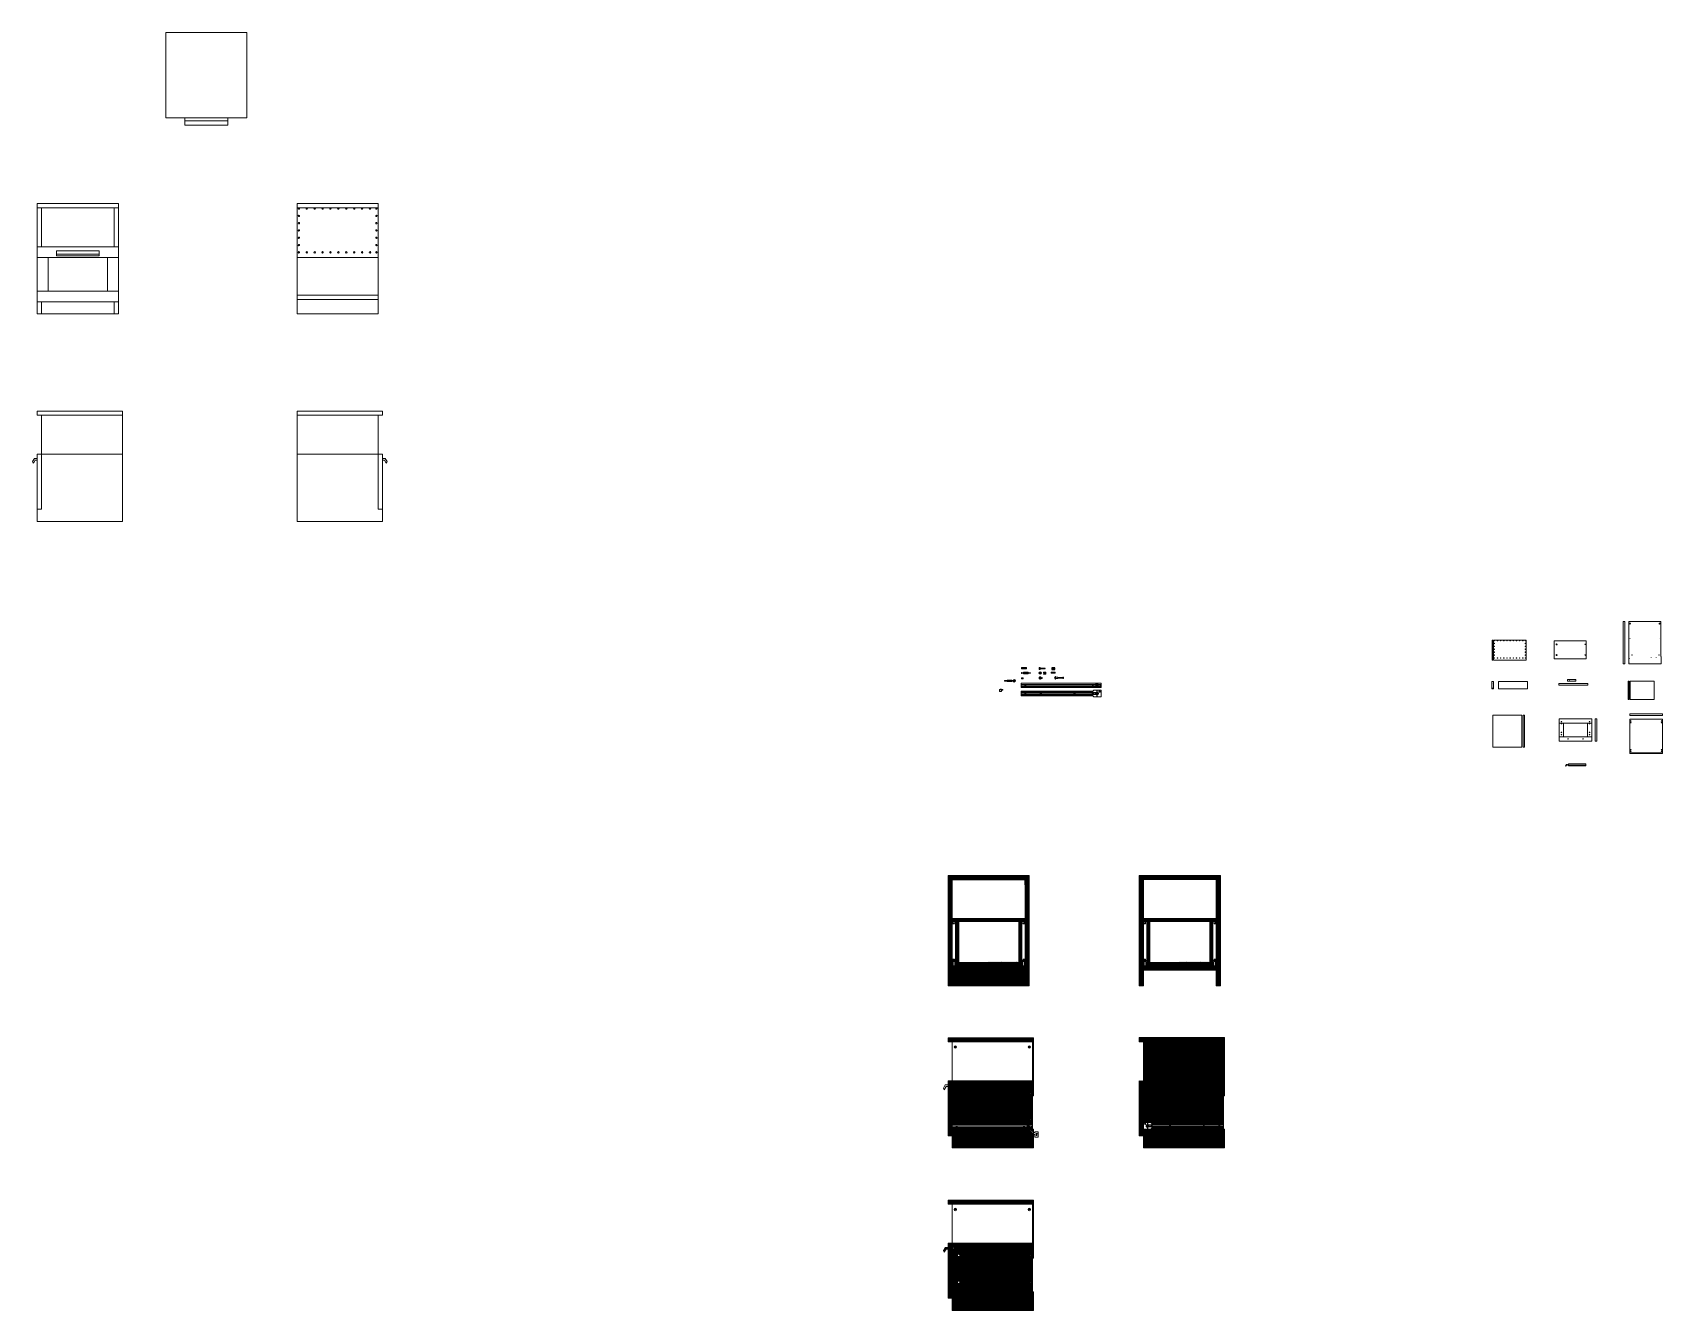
# Model space of a CAD drawing. Header units: centimetres. Extents: x 870 to 8703, y -2721 to 3420.
import ezdxf

# ---------------------------------------------------------------- set-up
doc = ezdxf.new("R2010")
doc.units = ezdxf.units.CM
for name, color, linetype, lineweight in [('A-ELEV-MBE', 8, 'Continuous', 9), ('A-FURN', 8, 'Continuous', 18), ('A-SECT-MCUT', 8, 'Continuous', 25), ('A-SECT-MCUT1', 7, 'Continuous', 13)]:
    doc.layers.add(name, color=color, linetype=linetype, lineweight=lineweight)
doc.layers.add('Defpoint', color=1, linetype='Continuous', lineweight=18, plot=False)
doc.layers.add('G-ANNO-NPLT', color=2, linetype='Continuous', lineweight=18, plot=False)
pattern_1 = [(45, (3142.503, -1023.683), (-2.245064, 2.245064), [])]
pattern_2 = [(45, (4053.3336, -1030.2647), (-2.245064, 2.245064), [])]
pattern_3 = [(45, (-351, 0), (-2.245064, 2.245064), [])]
pattern_4 = [(45, (4728.8776, -146.6368), (-2.245064, 2.245064), [])]
pattern_5 = [(45, (3493.503, -1023.683), (-2.245064, 2.245064), [])]
pattern_6 = [(45, (3493.503, -1023.683), (-2.245064, 2.245064), [])]
pattern_7 = [(45, (4357.8738, -1061.7606), (-2.245064, 2.245064), [])]
pattern_8 = [(45, (5262.159, -1071.4377), (-2.245064, 2.245064), [])]

# ---------------------------------------------------------------- blocks, each defined once
blk = doc.blocks.new('666666')
at = {"layer": 'A-SECT-MCUT1'}
for p, q in [((1595.9, -2028.2), (1595.9, -2017.4)), ((1595.9, -2017.4), (1944.9, -2017.4)), ((1595.9, -2024.6), (1931.7, -2024.6)), ((1595.9, -2028.2), (1595.9, -2038.4)), ((1909.7, -2030.6), (1595.9, -2030.6)), ((1595.9, -2034.8), (1924.8, -2034.8)), ((1909.7, -2030.6), (1925.9, -2030.6)), ((1924.8, -2034.8), (1931, -2034.8)), ((1925.9, -2030.6), (1930.9, -2030.6)), ((1930.9, -2030.6), (1959.8, -2030.6)), ((1931, -2034.8), (1945.9, -2034.8)), ((1931.8, -2024.6), (1954, -2024.6)), ((1944.9, -2017.4), (1979.9, -2017.4)), ((1945.9, -2034.8), (1959.5, -2034.8)), ((1959.8, -2030.6), (1959.2, -2034.1)), ((1960.9, -2030.6), (1960.4, -2033.4)), ((1960.9, -2030.8), (1960.4, -2034)), ((1960.6, -2034.8), (1980.9, -2034.8)), ((1962.8, -2030.6), (1980.9, -2030.6)), ((1967.1, -2024.6), (1980.9, -2024.6)), ((1980.9, -2018.4), (1980.9, -2039)), ((1945.9, -2039), (1596.9, -2039)), ((1945.9, -2039), (1980.9, -2039))]:
    blk.add_line(p, q, dxfattribs=at)
for centre, radius in [((1616.4, -2027.6), 3), ((1616.4, -2027.6), 2), ((1940.9, -2027.6), 3), ((1940.9, -2027.6), 2), ((1960.5, -2024), 6.61), ((1960.5, -2024), 4.96), ((1960.5, -2024), 3.3), ((1960.5, -2024), 1.65), ((1976.7, -2029.1), 1.5), ((1976.7, -2029.1), 0.6)]:
    blk.add_circle(centre, radius, dxfattribs=at)
for centre, radius, start, end in [((1959.8, -2034.3), 0.633, 163.34927, 256.23032), ((1959.9, -2033.4), 0.552, 186.39985, 265.01004), ((1959.5, -2034), 0.875, 279.03997, 359.24486), ((1959.7, -2033.2), 0.67, 275.17606, 350.21731), ((1961.4, -2025), 5.78, 265.46876, 6.11471), ((1961.3, -2024.8), 5.84, 269.35049, 3.41794), ((1979.9, -2018.5), 1.06, 3.0023, 86.9977), ((1596.8, -2038.1), 0.948, 201.83548, 277.26214)]:
    blk.add_arc(centre, radius, start, end, dxfattribs=at)
blk = doc.blocks.new('16666')
at = {"layer": 'A-FURN'}
blk.add_line((5543.9, 301.8), (5543.9, 301.8), dxfattribs=at)
at = {"layer": 'A-SECT-MCUT1'}
for p, q in [((5547.4, 330.2), (5540.4, 330.2)), ((5540.4, 308.2), (5540.4, 330.2)), ((5547.4, 329), (5540.4, 329)), ((5541.4, 309.4), (5541.4, 329)), ((5541.9, 340.8), (5545.9, 339.7)), ((5541.9, 339.6), (5545.9, 338.4)), ((5541.9, 338.3), (5545.9, 337.2)), ((5541.9, 337.1), (5545.9, 335.9)), ((5541.9, 335.8), (5545.9, 334.7)), ((5541.9, 334.6), (5545.9, 333.4)), ((5541.9, 333.4), (5545.9, 332.2)), ((5541.9, 332.1), (5545.9, 330.9)), ((5545.1, 342.2), (5542.7, 342.2)), ((5543.4, 329), (5543.4, 309.4)), ((5544.4, 329), (5544.4, 309.4)), ((5546.4, 309.4), (5546.4, 329)), ((5547.4, 308.2), (5547.4, 330.2)), ((5547.4, 330.2), (5547.4, 329)), ((5547.5, 296.8), (5540.3, 296.8)), ((5540.3, 295.2), (5547.5, 295.2)), ((5547.4, 309.4), (5540.4, 309.4)), ((5547.4, 308.2), (5540.4, 308.2)), ((5542.9, 301.7), (5542.9, 308.2)), ((5544.9, 301.7), (5544.9, 308.2)), ((5547.4, 308.2), (5547.4, 309.4))]:
    blk.add_line(p, q, dxfattribs=at)
for points in [[(5542.7, 342.2), (5542.7, 330.2)], [(5545.1, 330.2), (5545.1, 342.2)]]:
    blk.add_lwpolyline(points, dxfattribs=at)
blk.add_circle((5543.9, 296), 5.8, dxfattribs=at)
for centre, radius, start, end in [((5544.7, 296), 4.43, 169.6024, 190.3976), ((5543.4, 296), 4.18, 348.96976, 11.03024)]:
    blk.add_arc(centre, radius, start, end, dxfattribs=at)
blk = doc.blocks.new('666666666666')
at = {"layer": 'A-SECT-MCUT1'}
for p, q in [((5830.5, 249.1), (5830.5, 254.5)), ((6140.4, 254.5), (5830.5, 254.5)), ((5830.5, 251.7), (6140.4, 251.7)), ((5830.5, 249.5), (5830.5, 232.9)), ((6139.8, 248.9), (5830.5, 248.9)), ((6139.8, 246.7), (5830.5, 246.7)), ((6139.8, 240.7), (5830.5, 240.7)), ((6139.8, 238.5), (5830.5, 238.5)), ((5830.5, 235.7), (6140.4, 235.7)), ((6139.8, 251.7), (6139.8, 248.9)), ((6139.8, 248.9), (6191, 248.9)), ((6139.8, 246.7), (6189.2, 246.7)), ((6139.8, 240.7), (6189.2, 240.7)), ((6139.8, 238.5), (6139.8, 235.7)), ((6139.8, 238.5), (6191, 238.5)), ((6140.4, 254.5), (6175.4, 254.5)), ((6140.4, 251.7), (6175.4, 251.7)), ((6140.4, 235.7), (6175.4, 235.7)), ((6179.4, 260.1), (6175.4, 254.5)), ((6175.4, 251.7), (6175.4, 254.5)), ((6175.4, 235.7), (6175.4, 232.9)), ((6179.4, 260.1), (6215.5, 260.1)), ((6194.5, 250.3), (6194.5, 260.1)), ((6194.5, 237.1), (6194.5, 227.2)), ((6195.8, 250.3), (6195.9, 260.1)), ((6195.9, 236.9), (6195.9, 227.2)), ((6215.5, 260.1), (6215.5, 227.2)), ((5830.5, 232.9), (6140.4, 232.9)), ((6175.4, 232.9), (6140.4, 232.9)), ((6179.4, 227.2), (6175.4, 232.9)), ((6179.4, 227.2), (6215.5, 227.2))]:
    blk.add_line(p, q, dxfattribs=at)
for centre, radius in [((5850.9, 243.7), 3), ((5850.9, 243.7), 2), ((5925.3, 243.7), 3), ((5925.3, 243.7), 2), ((6087.3, 243.7), 3), ((6087.3, 243.7), 2), ((6175.4, 243.7), 3), ((6175.4, 243.7), 2), ((6195.1, 243.7), 6.61), ((6195.1, 243.7), 4.96), ((6195.1, 243.7), 3.3), ((6195.1, 243.7), 1.65), ((6207.6, 253.1), 3), ((6207.6, 253.1), 2)]:
    blk.add_circle(centre, radius, dxfattribs=at)
for centre, start, end in [((6195.9, 243), 269.35049, 3.41794), ((6195.9, 242.7), 269.81548, 5.82372)]:
    blk.add_arc(centre, 5.84, start, end, dxfattribs=at)
blk = doc.blocks.new('12222222')
at = {"layer": 'A-SECT-MCUT1'}
for p, q in [((5575.4, 337.4), (5568.4, 337.4)), ((5568.4, 315.4), (5568.4, 337.4)), ((5575.4, 336.2), (5568.4, 336.2)), ((5575.4, 316.6), (5568.4, 316.6)), ((5575.4, 315.4), (5568.4, 315.4)), ((5569.4, 316.6), (5569.4, 336.2)), ((5569.9, 348.1), (5573.9, 346.9)), ((5569.9, 346.8), (5573.9, 345.7)), ((5569.9, 345.6), (5573.9, 344.4)), ((5569.9, 344.3), (5573.9, 343.2)), ((5569.9, 343.1), (5573.9, 341.9)), ((5569.9, 341.9), (5573.9, 340.7)), ((5569.9, 340.6), (5573.9, 339.4)), ((5569.9, 339.4), (5573.9, 338.2)), ((5573.1, 349.4), (5570.7, 349.4)), ((5570.9, 307.9), (5570.9, 315.4)), ((5571.4, 336.2), (5571.4, 316.6)), ((5572.4, 336.2), (5572.4, 316.6)), ((5572.9, 307.9), (5572.9, 315.4)), ((5574.4, 316.6), (5574.4, 336.2)), ((5575.4, 315.4), (5575.4, 337.4)), ((5575.4, 337.4), (5575.4, 336.2)), ((5575.4, 315.4), (5575.4, 316.6)), ((5567.8, 308.9), (5569.3, 308.9)), ((5567.8, 297.3), (5567.8, 308.9)), ((5569.3, 308.9), (5567.8, 308.9)), ((5577.8, 297.3), (5567.8, 297.3)), ((5569.3, 308.9), (5569.3, 300.9)), ((5569.3, 305.4), (5569.3, 307.9)), ((5574.5, 307.9), (5569.3, 307.9)), ((5574.5, 305.4), (5569.3, 305.4)), ((5569.3, 305.4), (5574.5, 305.4)), ((5574.5, 302.4), (5569.3, 302.4)), ((5574.5, 308.9), (5577.8, 308.9)), ((5574.5, 308.9), (5574.5, 300.9)), ((5574.5, 305.4), (5574.5, 307.9)), ((5577.8, 297.3), (5577.8, 308.9))]:
    blk.add_line(p, q, dxfattribs=at)
for points in [[(5570.7, 349.4), (5570.7, 337.4)], [(5573.1, 337.4), (5573.1, 349.4)]]:
    blk.add_lwpolyline(points, dxfattribs=at)
blk.add_arc((5571.9, 301.4), 2.67, 190.30481, 349.69519, dxfattribs=at)
blk = doc.blocks.new('66666666666666')
at = {"layer": 'A-ELEV-MBE'}
h = blk.add_hatch(dxfattribs=at)
h.set_pattern_fill('ANSI31', color=256)
h.set_pattern_definition([(45, (207.2188, -631.0578), (-2.245064, 2.245064), [])])
h.paths.add_polyline_path([(5976.6, -655.6), (5974.2, -655.6), (5974.2, -674.1), (5971.7, -674.1), (5971.7, -681.6), (5973.3, -681.6), (5973.3, -680.6), (5976.6, -680.6)], flags=0)
h.paths.add_polyline_path([(6346.6, -635.6), (5956.6, -635.6), (5956.6, -1070.6), (5976.6, -1070.6), (5976.6, -1056.1), (5970.6, -1056.1), (5970.6, -1056.2, -0.459885), (5970.5, -1052.1), (5976.6, -1052.1), (5976.6, -1037.8), (5976.6, -862.6), (5976.6, -861.7), (5971.8, -861.7, -0.415662), (5971.8, -858.7), (5976.6, -858.7), (5976.6, -857.6), (5978.6, -856.6), (5984.2, -856.6), (5986.2, -857.6), (6317, -857.6), (6319, -856.6), (6324.6, -856.6), (6326.6, -857.6), (6326.6, -858.7), (6331.4, -858.7, -0.415662), (6331.4, -861.7), (6326.6, -861.7), (6326.6, -867.1), (6326.6, -868.6), (6326.6, -1052.1), (6332.6, -1052.1), (6332.6, -1052.1, -0.459885), (6332.7, -1056.1), (6326.6, -1056.1), (6326.6, -1070.6), (6322.6, -1070.6), (6314.6, -1070.6), (6312.6, -1070.6), (6310.6, -1070.6), (6300.6, -1070.6), (6002.6, -1070.6), (5988.6, -1070.6), (5980.6, -1070.6), (5976.6, -1070.6), (5956.6, -1070.6), (5956.6, -1090.6), (5956.6, -1151.6), (5956.6, -1165.6), (5976.6, -1165.6), (5976.6, -1151.6), (5959, -1151.6), (5958, -1149.6), (5958, -1147.6), (5959, -1145.6), (5982, -1145.6), (5983, -1147.6), (5983, -1149.6), (5982, -1151.6), (5976.6, -1151.6), (5976.6, -1165.6), (6326.6, -1165.6), (6326.6, -1151.6), (6321.2, -1151.6), (6320.2, -1149.6), (6320.2, -1147.6), (6321.2, -1145.6), (6344.2, -1145.6), (6345.2, -1147.6), (6345.2, -1149.6), (6344.2, -1151.6), (6326.6, -1151.6), (6326.6, -1165.6), (6346.6, -1165.6), (6346.6, -1151.6), (6346.6, -1090.6)])
h.paths.add_polyline_path([(6326.6, -842.6), (5976.6, -842.6), (5976.6, -692.2), (5966.6, -692.2), (5966.6, -680.6), (5968.1, -680.6), (5968.1, -681.6), (5969.7, -681.6), (5969.7, -674.1), (5967.2, -674.1), (5967.2, -652.1), (5969.5, -652.1), (5969.5, -640.1), (5971.9, -640.1), (5971.9, -652.1), (5974.2, -652.1), (5974.2, -653.3), (5974.2, -655.6), (5976.6, -655.6), (6326.6, -655.6), (6329, -655.6), (6329, -652.1), (6331.3, -652.1), (6331.3, -640.1), (6333.6, -640.1), (6333.6, -652.1), (6336, -652.1), (6336, -674.1), (6333.5, -674.1), (6333.5, -681.6), (6335.1, -681.6), (6335.1, -680.6), (6336.6, -680.6), (6336.6, -692.2), (6326.6, -692.2)], flags=16)
h.paths.add_polyline_path([(6330, -672.9), (6330, -653.3), (6335, -653.3), (6335, -672.9)], flags=0)
h.paths.add_polyline_path([(6333.2, -1088.9), (6333.2, -1091.2), (6345.2, -1091.2), (6345.2, -1093.5), (6333.2, -1093.5), (6333.2, -1095.9), (6332, -1095.9), (6311.2, -1095.9), (6311.2, -1093.4), (6303.7, -1093.4), (6303.7, -1095), (6304.7, -1095), (6304.7, -1098.2), (6293.1, -1098.2), (6293.1, -1088.2), (6304.7, -1088.2), (6304.7, -1089.7), (6303.7, -1089.7), (6303.7, -1091.4), (6311.2, -1091.4), (6311.2, -1088.9)], flags=16)
h.paths.add_polyline_path([(6332, -1094.9), (6312.4, -1094.9), (6312.4, -1089.9), (6332, -1089.9)], flags=0)
h.paths.add_polyline_path([(5976.6, -680.6), (5973.3, -680.6), (5973.3, -681.6), (5971.7, -681.6), (5971.7, -674.1), (5974.2, -674.1), (5974.2, -672.9), (5968.2, -672.9), (5968.2, -653.3), (5973.2, -653.3), (5973.2, -672.9), (5974.2, -672.9), (5974.2, -655.6), (5976.6, -655.6)], flags=0)
h.paths.add_polyline_path([(6010.1, -1088.2), (6010.1, -1098.2), (5998.5, -1098.2), (5998.5, -1095), (5999.5, -1095), (5999.5, -1093.4), (5992, -1093.4), (5992, -1095.9), (5990.8, -1095.9), (5970, -1095.9), (5970, -1093.5), (5958, -1093.5), (5958, -1091.2), (5970, -1091.2), (5970, -1088.9), (5992, -1088.9), (5992, -1091.4), (5999.5, -1091.4), (5999.5, -1089.7), (5998.5, -1089.7), (5998.5, -1088.2)], flags=16)
h.paths.add_polyline_path([(5990.8, -1094.9), (5971.2, -1094.9), (5971.2, -1089.9), (5990.8, -1089.9)], flags=0)
h.paths.add_polyline_path([(5976.6, -655.6), (5974.2, -655.6), (5974.2, -672.9), (5974.2, -674.1), (5971.7, -674.1), (5971.7, -681.6), (5973.3, -681.6), (5973.3, -680.6), (5976.6, -680.6)], flags=0)
h = blk.add_hatch(dxfattribs=at)
h.set_pattern_fill('ANSI31', color=256)
h.set_pattern_definition([(45, (2998.7217, -1177.7407), (-2.245064, 2.245064), [])])
h.paths.add_polyline_path([(6007.6, -857.6), (5992.6, -857.6), (5992.6, -1045), (5992.6, -1057.2), (5998.6, -1057.2), (5998.6, -1057.1, -0.459885), (5998.7, -1061.2), (5992.6, -1061.2), (5992.6, -1066.6), (6002.6, -1066.6), (6002.6, -1070.6), (6300.6, -1070.6), (6300.6, -1066.6), (6310.6, -1066.6), (6310.6, -1061.2), (6304.6, -1061.2), (6304.6, -1061.3, -0.459885), (6304.5, -1057.2), (6310.6, -1057.2), (6310.6, -1045), (6310.6, -857.6), (6295.6, -857.6), (6295.6, -891), (6295.6, -1025.2), (6295.6, -1053.1), (6007.6, -1053.6)])
h.paths.add_polyline_path([(5998.9, -901.5, -1), (6001.2, -901.5, -1)], flags=16)
h.paths.add_polyline_path([(6001.2, -1028.3, -1), (5998.9, -1028.3, -1)], flags=16)
h.paths.add_polyline_path([(6304.2, -901.5, -1), (6301.9, -901.5, -1)], flags=16)
h.paths.add_polyline_path([(6304.2, -1028.3, -1), (6301.9, -1028.3, -1)], flags=16)
for p, q in [((5956.6, -1090.6), (5956.6, -635.6)), ((5976.6, -692.2), (5976.6, -842.6)), ((6326.6, -692.2), (6326.6, -842.6)), ((6346.6, -635.6), (6346.6, -1090.6)), ((5976.6, -842.6), (6326.6, -842.6)), ((5976.6, -857.6), (6326.6, -857.6)), ((5976.6, -862.6), (5976.6, -857.6)), ((5992.6, -1045), (5992.6, -857.6)), ((5992.6, -857.6), (6000.1, -857.6)), ((6007.6, -1053.6), (6007.6, -857.6)), ((6295.6, -891), (6295.6, -857.6)), ((6310.6, -1045), (6310.6, -857.6)), ((6326.6, -1052.1), (6326.6, -857.6)), ((5976.6, -862.6), (5976.6, -1052.1)), ((6295.6, -1025.2), (6295.6, -891)), ((5976.6, -1070.6), (5956.6, -1070.6)), ((5956.6, -1151.6), (5956.6, -1090.6)), ((5976.6, -1056.1), (5976.6, -1088.9)), ((5976.6, -1095.9), (5976.6, -1145.6)), ((5978.6, -1051.1), (5978.6, -1054.1)), ((5980.6, -1070.6), (5988.6, -1070.6)), ((6002.6, -1070.6), (6300.6, -1070.6)), ((6295.6, -1053.1), (6007.6, -1053.6)), ((6295.6, -1053.1), (6295.6, -1025.2)), ((6310.6, -1066.6), (6310.6, -1070.6)), ((6310.6, -1070.6), (6314.6, -1070.6)), ((6314.6, -1070.6), (6312.6, -1070.6)), ((6314.6, -1070.6), (6322.6, -1070.6)), ((6326.6, -1088.9), (6326.6, -1056.1)), ((6326.6, -1145.6), (6326.6, -1095.9)), ((6346.6, -1090.6), (6346.6, -1151.6)), ((5956.6, -1165.6), (5956.6, -1151.6)), ((5956.6, -1165.6), (6346.6, -1165.6)), ((5976.6, -1148.2), (5976.6, -1148.3)), ((5976.6, -1151.6), (5976.6, -1165.6)), ((6326.6, -1165.6), (6326.6, -1151.6)), ((6346.6, -1151.6), (6346.6, -1165.6))]:
    blk.add_line(p, q, dxfattribs=at)
at = {"layer": 'A-SECT-MCUT'}
for p, q in [((5956.6, -635.6), (6346.6, -635.6)), ((5956.6, -635.6), (5956.6, -655.6)), ((5956.6, -655.6), (5967.2, -655.6)), ((5974.2, -655.6), (6329, -655.6)), ((5976.6, -680.6), (5976.6, -655.6)), ((6326.6, -680.6), (6326.6, -655.6)), ((6336, -655.6), (6346.6, -655.6))]:
    blk.add_line(p, q, dxfattribs=at)
at = {"layer": 'A-SECT-MCUT1'}
for p, q in [((5976.6, -858.7), (5971.8, -858.7)), ((5978.6, -856.6), (5976.6, -857.6)), ((5986.2, -857.6), (5976.6, -857.6)), ((5976.6, -857.6), (5976.6, -867.1)), ((5978.6, -856.6), (5984.2, -856.6)), ((5979.6, -860.6), (5978.6, -860.6)), ((5978.6, -860.6), (5978.6, -867.1)), ((5979.6, -867.1), (5979.6, -860.6)), ((5984.2, -856.6), (5986.2, -857.6)), ((5986.2, -857.6), (5986.2, -867.1)), ((6319, -856.6), (6317, -857.6)), ((6317, -857.6), (6326.6, -857.6)), ((6317, -857.6), (6317, -867.1)), ((6324.6, -856.6), (6319, -856.6)), ((6323.6, -867.1), (6323.6, -860.6)), ((6323.6, -860.6), (6324.6, -860.6)), ((6324.6, -856.6), (6326.6, -857.6)), ((6324.6, -860.6), (6324.6, -867.1)), ((6326.6, -857.6), (6326.6, -867.1)), ((6326.6, -858.7), (6331.4, -858.7)), ((5971.8, -861.7), (5976.6, -861.7)), ((5976.6, -867.1), (5979.6, -867.1)), ((5976.6, -867.1), (5976.6, -868.6)), ((5986.2, -867.1), (5976.6, -867.1)), ((5976.6, -868.6), (5981.4, -868.6)), ((5981.4, -868.6), (5987.2, -868.6)), ((5987.2, -867.1), (5986.2, -867.1)), ((5987.2, -867.1), (5987.2, -868.6)), ((5987.2, -867.1), (5987.2, -868.6)), ((6316, -868.6), (6316, -867.1)), ((6316, -867.1), (6317, -867.1)), ((6321.8, -868.6), (6316, -868.6)), ((6317, -867.1), (6326.6, -867.1)), ((6326.6, -868.6), (6321.8, -868.6)), ((6326.6, -867.1), (6323.6, -867.1)), ((6331.4, -861.7), (6326.6, -861.7)), ((6326.6, -867.1), (6326.6, -868.6)), ((5971.3, -1051.6), (5970.5, -1057)), ((5976.8, -1052.1), (5970.5, -1052.1)), ((5976.8, -1056.1), (5970.5, -1056.1)), ((5972.3, -1051.6), (5971.5, -1057)), ((5973.3, -1051.6), (5972.5, -1057)), ((5974.3, -1051.6), (5973.5, -1057)), ((5975.3, -1051.6), (5974.5, -1057)), ((5976.3, -1051.6), (5975.5, -1057)), ((5976.6, -1037.8), (5986.6, -1037.8)), ((5976.6, -1037.8), (5976.6, -1052.1)), ((5976.6, -1041.8), (5976.6, -1045.8)), ((5976.6, -1056.1), (5976.6, -1070.6)), ((5976.6, -1070.6), (5980.6, -1070.6)), ((5978.6, -1051.1), (5978.1, -1051.1)), ((5978.1, -1051.1), (5978.1, -1057.1)), ((5978.6, -1057.1), (5978.1, -1057.1)), ((5978.6, -1057.1), (5978.6, -1051.1)), ((5980.6, -1041.8), (5980.6, -1070.6)), ((5980.6, -1041.8), (5986.6, -1041.8)), ((5982.6, -1049), (5982.6, -1045)), ((5982.6, -1045), (5992.6, -1045)), ((5988.6, -1049), (5982.6, -1049)), ((5986.6, -1037.8), (5986.6, -1041.8)), ((5988.6, -1070.6), (5988.6, -1049)), ((6002.6, -1070.6), (5988.6, -1070.6)), ((5990.6, -1056.2), (5991.1, -1056.2)), ((5990.6, -1056.2), (5990.6, -1062.2)), ((5990.6, -1062.2), (5991.1, -1062.2)), ((5991.1, -1062.2), (5991.1, -1056.2)), ((5992.4, -1057.2), (5998.7, -1057.2)), ((5992.4, -1061.2), (5998.7, -1061.2)), ((5992.6, -1045), (5992.6, -1057.2)), ((5992.6, -1061.2), (5992.6, -1066.6)), ((6002.6, -1066.6), (5992.6, -1066.6)), ((5992.9, -1061.8), (5993.7, -1056.3)), ((5993.9, -1061.8), (5994.7, -1056.3)), ((5994.9, -1061.8), (5995.7, -1056.3)), ((5995.9, -1061.8), (5996.7, -1056.3)), ((5996.9, -1061.8), (5997.7, -1056.3)), ((5997.9, -1061.8), (5998.7, -1056.3)), ((6002.6, -1066.6), (6002.6, -1070.6)), ((6300.6, -1066.6), (6310.6, -1066.6)), ((6300.6, -1066.6), (6300.6, -1070.6)), ((6300.6, -1070.6), (6314.6, -1070.6)), ((6305.3, -1056.7), (6304.5, -1062.1)), ((6310.8, -1057.2), (6304.5, -1057.2)), ((6310.8, -1061.2), (6304.5, -1061.2)), ((6306.3, -1056.7), (6305.5, -1062.1)), ((6307.3, -1056.7), (6306.5, -1062.1)), ((6308.3, -1056.7), (6307.5, -1062.1)), ((6309.3, -1056.7), (6308.5, -1062.1)), ((6310.3, -1056.7), (6309.5, -1062.1)), ((6310.6, -1045), (6310.6, -1057.2)), ((6320.6, -1045), (6310.6, -1045)), ((6310.6, -1061.2), (6310.6, -1066.6)), ((6312.6, -1056.2), (6312.1, -1056.2)), ((6312.1, -1056.2), (6312.1, -1062.2)), ((6312.6, -1062.2), (6312.1, -1062.2)), ((6312.6, -1062.2), (6312.6, -1056.2)), ((6314.6, -1070.6), (6314.6, -1049)), ((6314.6, -1049), (6320.6, -1049)), ((6326.6, -1037.8), (6316.6, -1037.8)), ((6316.6, -1037.8), (6316.6, -1041.8)), ((6322.6, -1041.8), (6316.6, -1041.8)), ((6320.6, -1049), (6320.6, -1045)), ((6322.6, -1041.8), (6322.6, -1070.6)), ((6322.6, -1070.6), (6326.6, -1070.6)), ((6324.6, -1051.1), (6325.1, -1051.1)), ((6324.6, -1051.1), (6324.6, -1057.1)), ((6324.6, -1057.1), (6325.1, -1057.1)), ((6325.1, -1057.1), (6325.1, -1051.1)), ((6326.4, -1052.1), (6332.7, -1052.1)), ((6326.4, -1056.1), (6332.7, -1056.1)), ((6326.6, -1037.8), (6326.6, -1052.1)), ((6326.6, -1056.1), (6326.6, -1070.6)), ((6326.9, -1056.7), (6327.7, -1051.2)), ((6327.9, -1056.7), (6328.7, -1051.2)), ((6328.9, -1056.7), (6329.7, -1051.2)), ((6329.9, -1056.7), (6330.7, -1051.2)), ((6330.9, -1056.7), (6331.7, -1051.2)), ((6331.9, -1056.7), (6332.7, -1051.2)), ((5959, -1145.6), (5958, -1147.6)), ((5958, -1147.6), (5958, -1149.6)), ((5958, -1149.6), (5959, -1151.6)), ((5959, -1145.6), (5982, -1145.6)), ((5959, -1147.1), (5959, -1145.6)), ((5959, -1148.6), (5959, -1147.1)), ((5959, -1147.1), (5982, -1147.1)), ((5959, -1150.1), (5959, -1148.6)), ((5959, -1148.6), (5982, -1148.6)), ((5959, -1151.6), (5959, -1150.1)), ((5959, -1150.1), (5982, -1150.1)), ((5959, -1151.6), (5982, -1151.6)), ((5982, -1145.6), (5983, -1147.6)), ((5982, -1151.6), (5982, -1145.6)), ((5982, -1151.6), (5983, -1149.6)), ((5983, -1149.6), (5983, -1147.6)), ((6321.2, -1145.6), (6320.2, -1147.6)), ((6320.2, -1147.6), (6320.2, -1149.6)), ((6320.2, -1149.6), (6321.2, -1151.6)), ((6321.2, -1145.6), (6344.2, -1145.6)), ((6321.2, -1147.1), (6321.2, -1145.6)), ((6321.2, -1148.6), (6321.2, -1147.1)), ((6321.2, -1147.1), (6344.2, -1147.1)), ((6321.2, -1150.1), (6321.2, -1148.6)), ((6321.2, -1148.6), (6344.2, -1148.6)), ((6321.2, -1151.6), (6321.2, -1150.1)), ((6321.2, -1150.1), (6344.2, -1150.1)), ((6321.2, -1151.6), (6344.2, -1151.6)), ((6344.2, -1145.6), (6345.2, -1147.6)), ((6344.2, -1151.6), (6344.2, -1145.6)), ((6344.2, -1151.6), (6345.2, -1149.6)), ((6345.2, -1149.6), (6345.2, -1147.6))]:
    blk.add_line(p, q, dxfattribs=at)
for centre in [(6000.1, -901.5), (6303.1, -901.5), (6000.1, -1028.3), (6303.1, -1028.3)]:
    blk.add_circle(centre, 1.15, dxfattribs=at)
for centre, radius, start, end in [((5973.3, -860.2), 2.12, 134.85841, 225.14159), ((6329.9, -860.2), 2.12, 314.85841, 45.14159), ((5972.3, -1054.1), 2.69, 131.93081, 228.06919), ((5986.9, -1054.1), 10.3, 168.78363, 191.21637), ((5973.2, -1046.1), 7.04, 300.88132, 314.25586), ((5970.4, -1065.8), 11.6, 48.38443, 56.47839), ((5998.8, -1047.5), 11.6, 228.38443, 236.47839), ((5996, -1067.3), 7.04, 120.88132, 134.25586), ((5982.3, -1059.2), 10.3, 348.78363, 11.21637), ((5996.9, -1059.2), 2.69, 311.93081, 48.06919), ((6306.3, -1059.2), 2.69, 131.93081, 228.06919), ((6320.9, -1059.2), 10.3, 168.78363, 191.21637), ((6307.2, -1051.2), 7.04, 300.88132, 314.25586), ((6304.4, -1070.9), 11.6, 48.38443, 56.47839), ((6332.8, -1042.5), 11.6, 228.38443, 236.47839), ((6330, -1062.2), 7.04, 120.88132, 134.25586), ((6316.3, -1054.1), 10.3, 348.78363, 11.21637), ((6330.9, -1054.1), 2.69, 311.93081, 48.06919)]:
    blk.add_arc(centre, radius, start, end, dxfattribs=at)
blk.add_blockref('12222222', (398.8, -989.6), dxfattribs=at)
at = {"layer": 'A-SECT-MCUT1', "xscale": -1}
blk.add_blockref('12222222', (11904.3, -989.6), dxfattribs=at)
at = {"layer": 'A-SECT-MCUT1', "xscale": -1, "rotation": 90}
blk.add_blockref('12222222', (6307.4, 4479.5), dxfattribs=at)
at = {"layer": 'A-SECT-MCUT1', "rotation": 270}
blk.add_blockref('12222222', (5995.8, 4479.5), dxfattribs=at)
blk = doc.blocks.new('666666666')
at = {"layer": 'A-ELEV-MBE'}
h = blk.add_hatch(dxfattribs=at)
h.set_pattern_fill('ANSI31', color=256)
h.set_pattern_definition(pattern_2)
h.paths.add_polyline_path([(7385.9, -492.7), (7388.2, -492.7), (7388.2, -504.7), (7390.6, -504.7), (7390.6, -508.1), (7401.2, -508.1), (7401.2, -488.1), (7011.2, -488.1), (7011.2, -508.1), (7021.8, -508.1), (7021.8, -504.7), (7024.2, -504.7), (7024.2, -492.7), (7026.5, -492.7), (7026.5, -504.7), (7028.8, -504.7), (7028.8, -508.1), (7031.2, -508.1), (7381.2, -508.1), (7383.6, -508.1), (7383.6, -504.7), (7385.9, -504.7)])
h = blk.add_hatch(dxfattribs=at)
h.set_pattern_fill('ANSI31', color=256)
h.set_pattern_definition(pattern_1)
h.paths.add_polyline_path([(7031.2, -544.8), (7021.2, -544.8), (7021.2, -533.2), (7022.7, -533.2), (7022.7, -534.2), (7024.3, -534.2), (7024.3, -526.7), (7021.8, -526.7), (7021.8, -508.1), (7011.2, -508.1), (7011.2, -923.1), (7031.2, -923.1), (7031.2, -908.7), (7030.2, -908.7), (7030.1, -909.6), (7028.1, -909.6), (7028.2, -908.7), (7027.2, -908.7), (7027.1, -909.6), (7025.1, -909.6), (7025.2, -908.7, -0.572876), (7025.9, -904.2), (7025.9, -904.1), (7027.9, -904.1), (7027.8, -904.7), (7028.8, -904.7), (7028.9, -904.1), (7031.2, -904.1), (7031.2, -890.3), (7031.2, -714.3), (7026.4, -714.3, -0.415662), (7026.4, -711.3), (7031.2, -711.3), (7031.2, -710.1), (7033.2, -709.1), (7038.8, -709.1), (7371.7, -710.1), (7373.6, -709.1), (7379.2, -709.1), (7381.2, -710.1), (7381.2, -711.3), (7386, -711.3, -0.415662), (7386, -714.3), (7381.2, -714.3), (7381.2, -719.6), (7381.2, -904.7), (7382.2, -904.7), (7382.3, -903.8), (7384.3, -903.8), (7384.2, -904.7), (7385.2, -904.7), (7385.3, -903.8), (7387.3, -903.8), (7387.2, -904.6, -0.572876), (7386.5, -909.2), (7386.5, -909.2), (7384.5, -909.2), (7384.6, -908.7), (7383.6, -908.7), (7383.5, -909.2), (7381.2, -909.2), (7381.2, -923.1), (7381.2, -933.8), (7386.9, -933.8), (7386.9, -936.1), (7388.6, -936.1), (7388.8, -935.3), (7391.3, -935.3), (7391.1, -936.1), (7392.3, -936.1), (7392.6, -935.3), (7395.1, -935.3), (7394.8, -936.1), (7396.1, -936.1), (7396.3, -935.3), (7397.6, -935.3), (7398.9, -936.1), (7398.9, -938.4), (7396.6, -938.4), (7396.4, -939.3), (7393.9, -939.3), (7393.9, -939.3), (7391.4, -939.3), (7391.7, -938.4), (7390.4, -938.4), (7390.2, -939.3), (7387.7, -939.3), (7387.9, -938.4), (7386.9, -938.4), (7386.9, -940.8), (7381.2, -940.8), (7381.2, -1004.1), (7381.2, -1018.1), (7401.2, -1018.1), (7401.2, -1004.1), (7401.2, -943.1), (7401.2, -508.1), (7390.6, -508.1), (7390.6, -526.7), (7388.1, -526.7), (7388.1, -534.2), (7389.7, -534.2), (7389.7, -533.2), (7391.2, -533.2), (7391.2, -544.8), (7381.2, -544.8), (7381.2, -695.1), (7031.2, -695.1)])
h = blk.add_hatch(dxfattribs=at)
h.set_pattern_fill('ANSI31', color=256)
h.set_pattern_definition(pattern_3)
h.paths.add_polyline_path([(7031.2, -508.1), (7028.8, -508.1), (7028.8, -526.7), (7026.3, -526.7), (7026.3, -534.2), (7027.9, -534.2), (7027.9, -533.2), (7031.2, -533.2)])
h = blk.add_hatch(dxfattribs=at)
h.set_pattern_fill('ANSI31', color=256)
h.set_pattern_definition(pattern_3)
h.paths.add_polyline_path([(7383.6, -508.1), (7381.2, -508.1), (7381.2, -533.2), (7384.4, -533.2), (7384.4, -534.2), (7386.1, -534.2), (7386.1, -526.7), (7383.6, -526.7)])
h = blk.add_hatch(dxfattribs=at)
h.set_pattern_fill('ANSI31', color=256)
h.set_pattern_definition(pattern_2)
h.paths.add_polyline_path([(7365.2, -710.1), (7350.2, -710.1), (7350.2, -743.5), (7350.2, -877.7), (7350.2, -905.6), (7062.2, -906.1), (7062.2, -710.1), (7047.2, -710.1), (7047.2, -743.5), (7047.2, -877.7), (7047.2, -897.5), (7047.2, -909.7), (7053.2, -909.7), (7053.2, -909.7, -0.459885), (7053.3, -913.7), (7047.2, -913.7), (7047.2, -919.1), (7057.2, -919.1), (7057.2, -923.1), (7355.2, -923.1), (7355.2, -919.1), (7365.2, -919.1), (7365.2, -913.7), (7359.2, -913.7), (7359.2, -913.8, -0.459885), (7359.1, -909.7), (7365.2, -909.7), (7365.2, -897.5)])
h = blk.add_hatch(dxfattribs=at)
h.set_pattern_fill('ANSI31', color=256)
h.set_pattern_definition(pattern_1)
h.paths.add_polyline_path([(7031.2, -940.8), (7025.1, -940.8), (7025.1, -938.4), (7013.1, -938.4), (7013.1, -936.1), (7025.1, -936.1), (7025.1, -933.8), (7031.2, -933.8), (7031.2, -923.1), (7011.2, -923.1), (7011.2, -943.1), (7011.2, -1004.1), (7011.2, -1018.1), (7031.2, -1018.1), (7031.2, -998.1)], flags=17)
h = blk.add_hatch(dxfattribs=at)
h.set_pattern_fill('ANSI31', color=256)
h.set_pattern_definition(pattern_1)
h.paths.add_polyline_path([(7346.8, -933.1), (7358.4, -933.1), (7358.4, -934.6), (7357.4, -934.6), (7357.4, -936.3), (7364.9, -936.3), (7364.9, -933.8), (7381.2, -933.8), (7381.2, -923.1), (7377.2, -923.1), (7369.2, -923.1), (7367.2, -923.1), (7365.2, -923.1), (7355.2, -923.1), (7057.2, -923.1), (7043.2, -923.1), (7035.2, -923.1), (7031.2, -923.1), (7031.2, -933.8), (7047.1, -933.8), (7047.1, -936.3), (7054.6, -936.3), (7054.6, -934.6), (7053.6, -934.6), (7053.6, -933.1), (7065.2, -933.1), (7065.2, -943.1), (7346.8, -943.1)], flags=17)
h = blk.add_hatch(dxfattribs=at)
h.set_pattern_fill('ANSI31', color=256)
h.set_pattern_definition(pattern_3)
h.paths.add_polyline_path([(7053.6, -939.9), (7054.6, -939.9), (7054.6, -938.3), (7047.1, -938.3), (7047.1, -940.8), (7031.2, -940.8), (7031.2, -943.1), (7053.6, -943.1)])
h = blk.add_hatch(dxfattribs=at)
h.set_pattern_fill('ANSI31', color=256)
h.set_pattern_definition(pattern_3)
h.paths.add_polyline_path([(7381.2, -940.8), (7364.9, -940.8), (7364.9, -938.3), (7357.4, -938.3), (7357.4, -939.9), (7358.4, -939.9), (7358.4, -943.1), (7381.2, -943.1)])
for p, q in [((7011.2, -488.1), (7401.2, -488.1)), ((7011.2, -943.1), (7011.2, -488.1)), ((7021.8, -508.1), (7011.2, -508.1)), ((7031.2, -508.1), (7028.8, -508.1)), ((7031.2, -508.1), (7381.2, -508.1)), ((7031.2, -533.2), (7031.2, -508.1)), ((7031.2, -544.8), (7031.2, -695.1)), ((7381.2, -508.1), (7383.6, -508.1)), ((7381.2, -533.2), (7381.2, -508.1)), ((7381.2, -544.8), (7381.2, -695.1)), ((7401.2, -508.1), (7390.6, -508.1)), ((7401.2, -488.1), (7401.2, -943.1)), ((7031.2, -695.1), (7381.2, -695.1)), ((7031.2, -710.1), (7381.2, -710.1)), ((7031.2, -715.1), (7031.2, -710.1)), ((7031.2, -715.1), (7031.2, -904.7)), ((7047.2, -743.5), (7047.2, -710.1)), ((7047.2, -877.7), (7047.2, -743.5)), ((7062.2, -906.1), (7062.2, -710.1)), ((7350.2, -743.5), (7350.2, -710.1)), ((7350.2, -877.7), (7350.2, -743.5)), ((7365.2, -897.5), (7365.2, -710.1)), ((7381.2, -904.7), (7381.2, -710.1)), ((7031.2, -923.1), (7011.2, -923.1)), ((7031.2, -908.7), (7031.2, -933.8)), ((7031.2, -928.1), (7031.2, -928.6)), ((7033.2, -903.7), (7033.2, -906.7)), ((7035.2, -894.3), (7041.2, -894.3)), ((7035.2, -923.1), (7043.2, -923.1)), ((7047.2, -897.5), (7047.2, -877.7)), ((7057.2, -923.1), (7355.2, -923.1)), ((7350.2, -905.6), (7062.2, -906.1)), ((7350.2, -905.6), (7350.2, -877.7)), ((7365.2, -919.1), (7365.2, -923.1)), ((7365.2, -923.1), (7369.2, -923.1)), ((7369.2, -923.1), (7367.2, -923.1)), ((7369.2, -923.1), (7377.2, -923.1)), ((7377.2, -894.3), (7371.2, -894.3)), ((7381.2, -933.8), (7381.2, -908.7)), ((7011.2, -1004.1), (7011.2, -943.1)), ((7011.2, -1018.1), (7011.2, -1004.1)), ((7011.2, -1018.1), (7031.2, -1018.1)), ((7031.2, -940.8), (7031.2, -998.1)), ((7031.2, -943.1), (7381.2, -943.1)), ((7031.2, -998.1), (7031.2, -1018.1)), ((7381.2, -1004.1), (7381.2, -940.8)), ((7381.2, -1018.1), (7381.2, -1004.1)), ((7381.2, -1018.1), (7401.2, -1018.1)), ((7401.2, -943.1), (7401.2, -1004.1)), ((7401.2, -1004.1), (7401.2, -1018.1))]:
    blk.add_line(p, q, dxfattribs=at)
at = {"layer": 'A-SECT-MCUT1'}
for p, q in [((7031.2, -711.3), (7026.4, -711.3)), ((7026.4, -714.3), (7031.2, -714.3)), ((7033.2, -709.1), (7031.2, -710.1)), ((7040.8, -710.1), (7031.2, -710.1)), ((7031.2, -710.1), (7031.2, -719.6)), ((7031.2, -719.6), (7034.2, -719.6)), ((7031.2, -719.6), (7031.2, -721.1)), ((7040.8, -719.6), (7031.2, -719.6)), ((7031.2, -721.1), (7036, -721.1)), ((7033.2, -709.1), (7038.8, -709.1)), ((7033.2, -713.1), (7033.2, -719.6)), ((7034.2, -713.1), (7033.2, -713.1)), ((7034.2, -719.6), (7034.2, -713.1)), ((7036, -721.1), (7041.8, -721.1)), ((7038.8, -709.1), (7040.8, -710.1)), ((7040.8, -710.1), (7040.8, -719.6)), ((7041.8, -719.6), (7040.8, -719.6)), ((7041.8, -719.6), (7041.8, -721.1)), ((7041.8, -719.6), (7041.8, -721.1)), ((7370.6, -721.1), (7370.6, -719.6)), ((7370.6, -719.6), (7371.6, -719.6)), ((7376.4, -721.1), (7370.6, -721.1)), ((7373.6, -709.1), (7371.6, -710.1)), ((7371.6, -710.1), (7381.2, -710.1)), ((7371.6, -710.1), (7371.6, -719.6)), ((7371.6, -719.6), (7381.2, -719.6)), ((7379.2, -709.1), (7373.6, -709.1)), ((7381.2, -721.1), (7376.4, -721.1)), ((7378.2, -719.6), (7378.2, -713.1)), ((7378.2, -713.1), (7379.2, -713.1)), ((7381.2, -719.6), (7378.2, -719.6)), ((7379.2, -709.1), (7381.2, -710.1)), ((7379.2, -713.1), (7379.2, -719.6)), ((7381.2, -710.1), (7381.2, -719.6)), ((7381.2, -711.3), (7386, -711.3)), ((7386, -714.3), (7381.2, -714.3)), ((7381.2, -719.6), (7381.2, -721.1)), ((7025.9, -904.1), (7025.1, -909.6)), ((7031.4, -904.7), (7025.1, -904.7)), ((7031.4, -908.7), (7025.1, -908.7)), ((7026.9, -904.1), (7026.1, -909.6)), ((7027.9, -904.1), (7027.1, -909.6)), ((7028.9, -904.1), (7028.1, -909.6)), ((7029.9, -904.1), (7029.1, -909.6)), ((7030.9, -904.1), (7030.1, -909.6)), ((7031.2, -890.3), (7041.2, -890.3)), ((7031.2, -890.3), (7031.2, -904.7)), ((7031.2, -894.3), (7031.2, -898.3)), ((7031.2, -908.7), (7031.2, -923.1)), ((7031.2, -923.1), (7035.2, -923.1)), ((7033.2, -903.7), (7032.7, -903.7)), ((7032.7, -903.7), (7032.7, -909.7)), ((7033.2, -909.7), (7032.7, -909.7)), ((7033.2, -909.7), (7033.2, -903.7)), ((7035.2, -894.3), (7035.2, -923.1)), ((7037.2, -901.5), (7037.2, -897.5)), ((7037.2, -897.5), (7047.2, -897.5)), ((7043.2, -901.5), (7037.2, -901.5)), ((7041.2, -890.3), (7041.2, -894.3)), ((7043.2, -923.1), (7043.2, -901.5)), ((7057.2, -923.1), (7043.2, -923.1)), ((7045.2, -908.7), (7045.7, -908.7)), ((7045.2, -908.7), (7045.2, -914.7)), ((7045.2, -914.7), (7045.7, -914.7)), ((7045.7, -914.7), (7045.7, -908.7)), ((7047, -909.7), (7053.3, -909.7)), ((7047, -913.7), (7053.3, -913.7)), ((7047.2, -897.5), (7047.2, -909.7)), ((7047.2, -913.7), (7047.2, -919.1)), ((7057.2, -919.1), (7047.2, -919.1)), ((7047.5, -914.3), (7048.3, -908.9)), ((7048.5, -914.3), (7049.3, -908.9)), ((7049.5, -914.3), (7050.3, -908.9)), ((7050.5, -914.3), (7051.3, -908.9)), ((7051.5, -914.3), (7052.3, -908.9)), ((7052.5, -914.3), (7053.3, -908.9)), ((7057.2, -919.1), (7057.2, -923.1)), ((7355.2, -919.1), (7365.2, -919.1)), ((7355.2, -919.1), (7355.2, -923.1)), ((7355.2, -923.1), (7369.2, -923.1)), ((7359.9, -909.2), (7359.1, -914.6)), ((7365.4, -909.7), (7359.1, -909.7)), ((7365.4, -913.7), (7359.1, -913.7)), ((7360.9, -909.2), (7360.1, -914.6)), ((7361.9, -909.2), (7361.1, -914.6)), ((7362.9, -909.2), (7362.1, -914.6)), ((7363.9, -909.2), (7363.1, -914.6)), ((7364.9, -909.2), (7364.1, -914.6)), ((7365.2, -897.5), (7365.2, -909.7)), ((7375.2, -897.5), (7365.2, -897.5)), ((7365.2, -913.7), (7365.2, -919.1)), ((7367.2, -908.7), (7366.7, -908.7)), ((7366.7, -908.7), (7366.7, -914.7)), ((7367.2, -914.7), (7366.7, -914.7)), ((7367.2, -914.7), (7367.2, -908.7)), ((7369.2, -923.1), (7369.2, -901.5)), ((7369.2, -901.5), (7375.2, -901.5)), ((7381.2, -890.3), (7371.2, -890.3)), ((7371.2, -890.3), (7371.2, -894.3)), ((7375.2, -901.5), (7375.2, -897.5)), ((7377.2, -894.3), (7377.2, -923.1)), ((7377.2, -923.1), (7381.2, -923.1)), ((7379.2, -903.7), (7379.7, -903.7)), ((7379.2, -903.7), (7379.2, -909.7)), ((7379.2, -909.7), (7379.7, -909.7)), ((7379.7, -909.7), (7379.7, -903.7)), ((7381, -904.7), (7387.3, -904.7)), ((7381, -908.7), (7387.3, -908.7)), ((7381.2, -890.3), (7381.2, -904.7)), ((7381.2, -908.7), (7381.2, -923.1)), ((7381.5, -909.2), (7382.3, -903.8)), ((7382.5, -909.2), (7383.3, -903.8)), ((7383.5, -909.2), (7384.3, -903.8)), ((7384.5, -909.2), (7385.3, -903.8)), ((7385.5, -909.2), (7386.3, -903.8)), ((7386.5, -909.2), (7387.3, -903.8))]:
    blk.add_line(p, q, dxfattribs=at)
for centre, radius, start, end in [((7027.9, -712.8), 2.12, 134.85841, 225.14159), ((7384.5, -712.8), 2.12, 314.85841, 45.14159), ((7026.9, -906.7), 2.69, 131.93081, 228.06919), ((7041.5, -906.7), 10.3, 168.78363, 191.21637), ((7027.8, -898.6), 7.04, 300.88132, 314.25586), ((7025, -918.3), 11.6, 48.38443, 56.47839), ((7053.4, -900.1), 11.6, 228.38443, 236.47839), ((7050.6, -919.8), 7.04, 120.88132, 134.25586), ((7036.9, -911.7), 10.3, 348.78363, 11.21637), ((7051.5, -911.7), 2.69, 311.93081, 48.06919), ((7360.9, -911.7), 2.69, 131.93081, 228.06919), ((7375.5, -911.7), 10.3, 168.78363, 191.21637), ((7361.8, -903.7), 7.04, 300.88132, 314.25586), ((7359, -923.4), 11.6, 48.38443, 56.47839), ((7387.4, -895), 11.6, 228.38443, 236.47839), ((7384.6, -914.7), 7.04, 120.88132, 134.25586), ((7370.9, -906.7), 10.3, 348.78363, 11.21637), ((7385.5, -906.7), 2.69, 311.93081, 48.06919)]:
    blk.add_arc(centre, radius, start, end, dxfattribs=at)
blk.add_blockref('12222222', (1453.4, -842.1), dxfattribs=at)
at = {"layer": 'A-SECT-MCUT1', "xscale": -1}
blk.add_blockref('12222222', (12959, -842.1), dxfattribs=at)
at = {"layer": 'A-SECT-MCUT1', "xscale": -1, "rotation": 90}
blk.add_blockref('12222222', (7362.5, 4634.6), dxfattribs=at)
at = {"layer": 'A-SECT-MCUT1', "rotation": 270}
blk.add_blockref('12222222', (7049.5, 4634.6), dxfattribs=at)
blk = doc.blocks.new('6666666666666666666')
at = {"layer": 'A-ELEV-MBE'}
h = blk.add_hatch(dxfattribs=at)
h.set_pattern_fill('ANSI31', color=256)
h.set_pattern_definition(pattern_5)
h.paths.add_polyline_path([(6709.8, -1745.7), (6304.8, -1745.7), (6304.8, -1765.7), (6709.8, -1765.7)])
h = blk.add_hatch(dxfattribs=at)
h.set_pattern_fill('ANSI31', color=256)
h.set_pattern_definition(pattern_5)
h.paths.add_polyline_path([(6714.8, -1745.7), (6709.8, -1745.7), (6709.8, -2024.7), (6714.8, -2024.7)])
h = blk.add_hatch(dxfattribs=at)
h.set_pattern_fill('ANSI31', color=256)
h.set_pattern_definition(pattern_5)
h.paths.add_polyline_path([(6324.8, -1952.7), (6304.8, -1952.7), (6304.8, -1972.7), (6304.8, -2217.7), (6324.8, -2217.7)])
h = blk.add_hatch(dxfattribs=at)
h.set_pattern_fill('ANSI31', color=256)
h.set_pattern_definition(pattern_5)
h.paths.add_polyline_path([(6709.8, -1952.7), (6324.8, -1952.7), (6324.8, -1967.7), (6709.8, -1967.7)])
h = blk.add_hatch(dxfattribs=at)
h.set_pattern_fill('ANSI31', color=256)
h.set_pattern_definition(pattern_5)
h.paths.add_polyline_path([(6709.8, -1967.7), (6324.8, -1967.7), (6324.8, -2164.1), (6673.8, -2164.1), (6708.7, -2164.1, -0.414214), (6709.8, -2165.1)])
h.paths.add_polyline_path([(6349.3, -2011.6, -1), (6360.9, -2011.6, -1)], flags=16)
h.paths.add_polyline_path([(6358.7, -2012.3), (6351.5, -2012.3, -0.090986), (6351.5, -2010.7), (6358.7, -2010.7, -0.096555)], flags=0)
h.paths.add_polyline_path([(6360.9, -2140.7, -1), (6349.3, -2140.7, -1)], flags=16)
h.paths.add_polyline_path([(6358.7, -2139.9, -0.096555), (6358.7, -2141.5), (6351.5, -2141.5, -0.090986), (6351.5, -2139.9)], flags=0)
h.paths.add_polyline_path([(6696.3, -2011.5, -1), (6703.3, -2011.5, -1)], flags=16)
h.paths.add_polyline_path([(6703.3, -2140, -1), (6696.3, -2140, -1)], flags=16)
h = blk.add_hatch(dxfattribs=at)
h.set_pattern_fill('ANSI31', color=256)
h.set_pattern_definition(pattern_4)
h.paths.add_polyline_path([(6344.8, -2185.7), (6324.8, -2185.7), (6324.8, -2275.7), (6344.8, -2275.7)])
h.paths.add_polyline_path([(6333.7, -2209.2, -1), (6336, -2209.2, -1)], flags=16)
h.paths.add_polyline_path([(6335.8, -2263.7, -1), (6333.8, -2263.7, -1)], flags=16)
h = blk.add_hatch(dxfattribs=at)
h.set_pattern_fill('ANSI31', color=256)
h.set_pattern_definition(pattern_4)
h.paths.add_polyline_path([(6714.8, -2207.3), (6685.3, -2185.7), (6674.8, -2185.7), (6674.8, -2205.7), (6574.8, -2205.7), (6574.8, -2185.7), (6344.8, -2185.7), (6344.8, -2275.7), (6714.8, -2275.7)])
h = blk.add_hatch(dxfattribs=at)
h.set_pattern_fill('ANSI31', color=256)
h.set_pattern_definition(pattern_4)
h.paths.add_polyline_path([(6674.8, -2185.7), (6574.8, -2185.7), (6574.8, -2205.7), (6674.8, -2205.7)])
h.paths.add_polyline_path([(6593.7, -2195.7, -1), (6596, -2195.7, -1)], flags=16)
h.paths.add_polyline_path([(6655.8, -2195.7, -1), (6653.8, -2195.7, -1)], flags=16)
h = blk.add_hatch(dxfattribs=at)
h.set_pattern_fill('ANSI31', color=256)
h.set_pattern_definition(pattern_4)
h.paths.add_polyline_path([(6714.8, -2185.7), (6694.8, -2185.7), (6690.9, -2185.7), (6714.8, -2198.5)], flags=17)
for p, q in [((6714.8, -1745.7), (6304.8, -1745.7)), ((6304.8, -1745.7), (6304.8, -1765.7)), ((6304.8, -1765.7), (6709.8, -1765.7)), ((6324.8, -1765.7), (6324.8, -1952.7)), ((6709.8, -1745.7), (6709.8, -2185.7)), ((6714.8, -2024.7), (6714.8, -1745.7)), ((6304.8, -1952.7), (6304.8, -2217.7)), ((6304.8, -1952.7), (6304.8, -1972.7)), ((6304.8, -1952.7), (6709.8, -1952.7)), ((6324.8, -2275.7), (6324.8, -1952.7)), ((6290.8, -1972.7), (6282.2, -1987.7)), ((6282.2, -1987.7), (6286.3, -1995.7)), ((6294.8, -1980.7), (6286.3, -1995.7)), ((6304.8, -1972.7), (6290.8, -1972.7)), ((6304.8, -1980.7), (6294.8, -1980.7)), ((6324.8, -1967.7), (6709.8, -1967.7)), ((6714.8, -2024.7), (6709.8, -2024.7)), ((6324.8, -2185.7), (6714.8, -2185.7)), ((6344.8, -2185.7), (6344.8, -2275.7)), ((6574.8, -2205.7), (6574.8, -2185.7)), ((6674.8, -2185.7), (6674.8, -2205.7)), ((6714.8, -2185.7), (6694.8, -2185.7)), ((6714.8, -2275.7), (6714.8, -2185.7)), ((6304.8, -2217.7), (6324.8, -2217.7)), ((6674.8, -2205.7), (6574.8, -2205.7)), ((6324.8, -2275.7), (6714.8, -2275.7))]:
    blk.add_line(p, q, dxfattribs=at)
at = {"layer": 'A-SECT-MCUT1'}
for p, q in [((6342.6, -1789.9), (6335.4, -1789.9)), ((6335.4, -1791.5), (6342.6, -1791.5)), ((6692, -1789.9), (6699.2, -1789.9)), ((6699.2, -1791.5), (6692, -1791.5)), ((6358.7, -2010.7), (6351.5, -2010.7)), ((6351.5, -2012.3), (6358.7, -2012.3)), ((6358.7, -2139.9), (6351.5, -2139.9)), ((6351.5, -2141.5), (6358.7, -2141.5)), ((6669.8, -2174.3), (6721.8, -2202.3)), ((6721.7, -2212.4), (6669.8, -2174.3)), ((6674.8, -2185.7), (6674.8, -2185.7)), ((6688.7, -2181.5), (6689.5, -2181.5)), ((6721.7, -2223.6), (6721.7, -2212.4)), ((6736.9, -2223.6), (6721.7, -2223.6)), ((6721.8, -2202.3), (6721.8, -2198.9)), ((6721.8, -2198.9), (6736.9, -2198.9)), ((6726.7, -2206.9), (6732.7, -2206.9)), ((6727.2, -2208.6), (6732.6, -2209.5)), ((6727.2, -2209.6), (6732.6, -2210.5)), ((6727.2, -2210.6), (6732.6, -2211.5)), ((6727.2, -2211.6), (6732.6, -2212.5)), ((6727.2, -2212.6), (6732.6, -2213.5)), ((6727.2, -2213.6), (6732.6, -2214.5)), ((6727.7, -2208.2), (6727.7, -2214.5)), ((6731.7, -2208.2), (6731.7, -2214.5)), ((6736.9, -2198.9), (6736.9, -2223.6))]:
    blk.add_line(p, q, dxfattribs=at)
for centre, radius in [((6339, -1790.7), 5.8), ((6695.6, -1790.7), 5.8), ((6355.1, -2011.6), 5.8), ((6699.8, -2011.5), 3.5), ((6355.1, -2140.7), 5.8), ((6699.8, -2140), 3.5), ((6334.8, -2209.2), 1.15), ((6334.8, -2263.7), 1), ((6594.8, -2195.7), 1.15), ((6654.8, -2195.7), 1)]:
    blk.add_circle(centre, radius, dxfattribs=at)
for centre, radius, start, end in [((6339.8, -1790.7), 4.43, 169.6024, 190.3976), ((6338.5, -1790.7), 4.18, 348.96976, 11.03024), ((6696.1, -1790.7), 4.18, 168.96976, 191.03024), ((6694.9, -1790.7), 4.43, 349.6024, 10.3976), ((6355.9, -2011.5), 4.43, 169.6024, 190.3976), ((6354.6, -2011.5), 4.18, 348.96976, 11.03024), ((6355.9, -2140.7), 4.43, 169.6024, 190.3976), ((6354.6, -2140.7), 4.18, 348.96976, 11.03024), ((6721.7, -2211.8), 7.04, 30.88132, 44.25586), ((6729.7, -2198.1), 10.3, 258.78363, 281.21637), ((6729.7, -2212.7), 2.69, 221.93081, 318.06919), ((6741.4, -2214.6), 11.6, 138.38443, 146.47839)]:
    blk.add_arc(centre, radius, start, end, dxfattribs=at)
blk.add_blockref('666666', (4728.9, -146.6), dxfattribs=at)
blk = doc.blocks.new('666666666666666666666666666666666666666666')
at = {"layer": 'A-ELEV-MBE'}
h = blk.add_hatch(dxfattribs=at)
h.set_pattern_fill('ANSI31', color=256)
h.set_pattern_definition(pattern_7)
h.paths.add_polyline_path([(7574.2, -1783.7), (7169.2, -1783.7), (7169.2, -1803.7), (7574.2, -1803.7)])
h = blk.add_hatch(dxfattribs=at)
h.set_pattern_fill('ANSI31', color=256)
h.set_pattern_definition(pattern_7)
h.paths.add_polyline_path([(7579.2, -1783.7), (7574.2, -1783.7), (7574.2, -2062.7), (7579.2, -2062.7)])
h = blk.add_hatch(dxfattribs=at)
h.set_pattern_fill('ANSI31', color=256)
h.set_pattern_definition(pattern_6)
h.paths.add_polyline_path([(7189.2, -1990.7), (7189.2, -2190.9), (7225.2, -2190.9), (7229.3, -2196.5), (7264.3, -2196.5), (7574.2, -2196.5), (7574.2, -1803.7), (7189.2, -1803.7)])
h.paths.add_polyline_path([(7197.6, -1828.8, -1), (7209.2, -1828.8, -1)], flags=16)
h.paths.add_polyline_path([(7207, -1829.6), (7199.8, -1829.6, -0.090986), (7199.8, -1828), (7207, -1828, -0.096555)], flags=0)
h.paths.add_polyline_path([(7554.2, -1828.8, -1), (7565.8, -1828.8, -1)], flags=16)
h.paths.add_polyline_path([(7556.4, -1829.6, -0.096555), (7556.4, -1828), (7563.6, -1828, -0.090986), (7563.6, -1829.6)], flags=0)
h = blk.add_hatch(dxfattribs=at)
h.set_pattern_fill('ANSI31', color=256)
h.set_pattern_definition(pattern_7)
h.paths.add_polyline_path([(7189.2, -1990.7), (7169.2, -1990.7), (7169.2, -2010.7), (7169.2, -2255.7), (7189.2, -2255.7)])
h = blk.add_hatch(dxfattribs=at)
h.set_pattern_fill('ANSI31', color=256)
h.set_pattern_definition(pattern_6)
h.paths.add_polyline_path([(7189.2, -2223.7), (7189.2, -2313.7), (7579.2, -2313.7), (7579.2, -2223.7)])
for p, q in [((7579.2, -1783.7), (7169.2, -1783.7)), ((7169.2, -1783.7), (7169.2, -1803.7)), ((7574.2, -1783.7), (7574.2, -2223.7)), ((7579.2, -2062.7), (7579.2, -1783.7)), ((7169.2, -1803.7), (7574.2, -1803.7)), ((7189.2, -1803.7), (7189.2, -1990.7)), ((7169.2, -1990.7), (7169.2, -2255.7)), ((7169.2, -1990.7), (7169.2, -2010.7)), ((7189.2, -2313.7), (7189.2, -1990.7)), ((7574.2, -1990.7), (7574.2, -2005.7)), ((7574.2, -2005.7), (7574.2, -2006.9)), ((7579.2, -2062.7), (7574.2, -2062.7)), ((7169.2, -2255.7), (7189.2, -2255.7)), ((7189.2, -2223.7), (7579.2, -2223.7)), ((7579.2, -2313.7), (7579.2, -2223.7)), ((7189.2, -2313.7), (7579.2, -2313.7))]:
    blk.add_line(p, q, dxfattribs=at)
at = {"layer": 'A-SECT-MCUT1'}
for p, q in [((7207, -1828), (7199.8, -1828)), ((7199.8, -1829.6), (7207, -1829.6)), ((7556.4, -1828), (7563.6, -1828)), ((7563.6, -1829.6), (7556.4, -1829.6))]:
    blk.add_line(p, q, dxfattribs=at)
for centre, radius in [((7203.4, -1828.8), 5.8), ((7560, -1828.8), 5.8), ((7204.4, -2008.4), 1.5), ((7559, -2008.4), 1.5), ((7198.8, -2247.2), 1.15), ((7458.8, -2233.7), 1.15), ((7518.8, -2233.7), 1), ((7198.8, -2301.7), 1)]:
    blk.add_circle(centre, radius, dxfattribs=at)
for centre, radius, start, end in [((7204.1, -1828.8), 4.43, 169.6024, 190.3976), ((7202.9, -1828.8), 4.18, 348.96976, 11.03024), ((7560.5, -1828.8), 4.18, 168.96976, 191.03024), ((7559.2, -1828.8), 4.43, 349.6024, 10.3976)]:
    blk.add_arc(centre, radius, start, end, dxfattribs=at)
at = {"layer": 'A-FURN', "xscale": -1}
blk.add_blockref('666666666666', (13404.7, -2451), dxfattribs=at)
blk = doc.blocks.new('666666666666666666666666666666666666666666666666666666')
at = {"layer": 'A-ELEV-MBE'}
h = blk.add_hatch(dxfattribs=at)
h.set_pattern_fill('ANSI31', color=256)
h.set_pattern_definition(pattern_8)
h.paths.add_polyline_path([(6838.1, -2670.5), (6838.1, -2690.5), (6864.6, -2690.5), (6868.8, -2690.5), (6898.1, -2690.5), (7207.1, -2690.5), (7230.4, -2690.5), (7243.1, -2690.5), (7243.1, -2670.5)])
h = blk.add_hatch(dxfattribs=at)
h.set_pattern_fill('ANSI31', color=256)
h.set_pattern_definition(pattern_8)
h.paths.add_polyline_path([(7248.1, -2670.5), (7243.1, -2670.5), (7243.1, -2690.5), (7243.1, -2949.5), (7248.1, -2949.5)])
h = blk.add_hatch(dxfattribs=at)
h.set_pattern_fill('ANSI31', color=256)
h.set_pattern_definition(pattern_8)
h.paths.add_polyline_path([(6838.1, -2897.5), (6824.1, -2897.5), (6815.4, -2912.5), (6819.6, -2920.5), (6828.1, -2905.5), (6838.1, -2905.5)])
h = blk.add_hatch(dxfattribs=at)
h.set_pattern_fill('ANSI31', color=256)
h.set_pattern_definition(pattern_8)
h.paths.add_polyline_path([(6857.1, -2886), (6857.1, -2884), (6858.1, -2882), (6858.1, -2877.5), (6838.1, -2877.5), (6838.1, -2897.5), (6838.1, -2901.5), (6839.6, -2900), (6858.1, -2900), (6858.1, -2888)])
h = blk.add_hatch(dxfattribs=at)
h.set_pattern_fill('ANSI31', color=256)
h.set_pattern_definition(pattern_8)
h.paths.add_polyline_path([(6858.1, -2877.5), (6858.1, -2882), (6881.1, -2882), (6882.1, -2884), (6882.1, -2886), (6881.1, -2888), (6858.1, -2888), (6858.1, -2892.5), (7243.1, -2892.5), (7243.1, -2877.5)])
h = blk.add_hatch(dxfattribs=at)
h.set_pattern_fill('ANSI31', color=256)
h.set_pattern_definition(pattern_8)
h.paths.add_polyline_path([(7243.1, -2892.5), (6858.1, -2892.5), (6858.1, -2897.5), (6862.4, -2897.5, -0.008178), (6862.5, -2896.4), (6868.1, -2896.4), (6868.1, -2906.6), (6862.5, -2906.6, -0.027922), (6862.1, -2903), (6858.1, -2903), (6858.1, -2932.9), (6876.2, -2932.9), (6876.2, -2935.4), (6882.7, -2935.4, -0.916908), (6894.2, -2936.4, -0.916908), (6882.7, -2937.4), (6876.2, -2937.4), (6876.2, -2939.9), (6858.1, -2939.9), (6858.1, -3032.8), (6881.1, -3032.8), (6882.1, -3034.8), (6882.1, -3036.8), (6881.1, -3038.8), (6858.1, -3038.8), (6858.1, -3062), (6876.2, -3062), (6876.2, -3064.5), (6882.7, -3064.5, -0.916908), (6894.2, -3065.5, -0.916908), (6882.7, -3066.5), (6876.2, -3066.5), (6876.2, -3069), (6858.1, -3069), (6858.1, -3110.5), (7243.1, -3110.5)])
h.paths.add_polyline_path([(7236.6, -3065.5, -1), (7229.6, -3065.5, -1)], flags=16)
h.paths.add_polyline_path([(7229.6, -2937.4, -1), (7236.6, -2937.4, -1)], flags=16)
h = blk.add_hatch(dxfattribs=at)
h.set_pattern_fill('ANSI31', color=256)
h.set_pattern_definition(pattern_8)
h.paths.add_polyline_path([(6858.1, -2903), (6839.7, -2903), (6839.7, -2903), (6838.1, -2901.5), (6838.1, -2905.5), (6838.1, -3142.5), (6858.1, -3142.5), (6858.1, -3038.8), (6857.1, -3036.8), (6857.1, -3034.8), (6858.1, -3032.8)])
h = blk.add_hatch(dxfattribs=at)
h.set_pattern_fill('ANSI31', color=256)
h.set_pattern_definition(pattern_8)
h.paths.add_polyline_path([(6878.1, -3110.5), (6858.1, -3110.5), (6858.1, -3200.5), (6878.1, -3200.5)])
h = blk.add_hatch(dxfattribs=at)
h.set_pattern_fill('ANSI31', color=256)
h.set_pattern_definition(pattern_8)
h.paths.add_polyline_path([(6878.1, -3110.5), (6878.1, -3200.5), (7248.1, -3200.5), (7248.1, -3110.5), (7208.1, -3110.5), (7208.1, -3130.5), (7108.1, -3130.5), (7108.1, -3110.5)])
h = blk.add_hatch(dxfattribs=at)
h.set_pattern_fill('ANSI31', color=256)
h.set_pattern_definition(pattern_8)
h.paths.add_polyline_path([(7108.1, -3110.5), (7108.1, -3130.5), (7208.1, -3130.5), (7208.1, -3110.5)])
for p, q in [((7248.1, -2670.5), (6838.1, -2670.5)), ((6838.1, -2670.5), (6838.1, -2690.5)), ((6838.1, -2690.5), (6864.6, -2690.5)), ((6858.1, -2690.5), (6858.1, -2877.5)), ((6864.6, -2690.5), (6868.8, -2690.5)), ((6868.8, -2690.5), (6898.1, -2690.5)), ((7207.1, -2690.5), (6898.1, -2690.5)), ((7230.4, -2690.5), (7207.1, -2690.5)), ((7243.1, -2690.5), (7230.4, -2690.5)), ((7243.1, -2690.5), (7241.6, -2690.5)), ((7243.1, -2670.5), (7243.1, -3110.5)), ((7248.1, -2949.5), (7248.1, -2670.5)), ((6824.1, -2897.5), (6815.4, -2912.5)), ((6838.1, -2897.5), (6824.1, -2897.5)), ((6838.1, -2877.5), (6838.1, -3142.5)), ((6838.1, -2877.5), (6838.1, -2897.5)), ((6838.1, -2877.5), (7243.1, -2877.5)), ((6858.1, -3200.5), (6858.1, -2877.5)), ((6858.1, -2892.5), (7243.1, -2892.5)), ((6858.1, -2897.5), (6862.4, -2897.5)), ((6815.4, -2912.5), (6819.6, -2920.5)), ((6828.1, -2905.5), (6819.6, -2920.5)), ((6838.1, -2905.5), (6828.1, -2905.5)), ((6882.6, -2936.4), (6882.6, -2936.4)), ((7248.1, -2949.5), (7243.1, -2949.5)), ((6858.1, -3110.5), (7248.1, -3110.5)), ((6878.1, -3110.5), (6878.1, -3200.5)), ((6882.6, -3065.5), (6882.6, -3065.5)), ((7108.1, -3130.5), (7108.1, -3110.5)), ((7208.1, -3130.5), (7108.1, -3130.5)), ((7208.1, -3110.5), (7208.1, -3130.5)), ((7248.1, -3110.5), (7228.1, -3110.5)), ((7248.1, -3200.5), (7248.1, -3110.5)), ((6838.1, -3142.5), (6858.1, -3142.5)), ((6858.1, -3187.5), (6858.1, -3188.5)), ((6858.1, -3200.5), (7248.1, -3200.5))]:
    blk.add_line(p, q, dxfattribs=at)
at = {"layer": 'A-SECT-MCUT1'}
for p, q in [((6875.9, -2714.7), (6868.7, -2714.7)), ((6868.7, -2716.3), (6875.9, -2716.3)), ((7225.3, -2714.7), (7232.5, -2714.7)), ((7232.5, -2716.3), (7225.3, -2716.3)), ((6858.1, -2882), (6857.1, -2884)), ((6857.1, -2884), (6857.1, -2886)), ((6857.1, -2886), (6858.1, -2888)), ((6858.1, -2882), (6881.1, -2882)), ((6858.1, -2883.5), (6858.1, -2882)), ((6858.1, -2885), (6858.1, -2883.5)), ((6858.1, -2883.5), (6881.1, -2883.5)), ((6858.1, -2886.5), (6858.1, -2885)), ((6858.1, -2885), (6881.1, -2885)), ((6858.1, -2886.5), (6881.1, -2886.5)), ((6858.1, -2888), (6858.1, -2886.5)), ((6858.1, -2888), (6881.1, -2888)), ((6868.1, -2896.4), (6862.5, -2896.4)), ((6868.1, -2906.6), (6868.1, -2896.4)), ((6881.1, -2882), (6882.1, -2884)), ((6881.1, -2888), (6881.1, -2882)), ((6881.1, -2888), (6882.1, -2886)), ((6882.1, -2886), (6882.1, -2884)), ((6838.1, -2901.5), (6839.6, -2900)), ((6839.6, -2903), (6838.1, -2901.5)), ((6840.5, -2899.6), (6839.6, -2903.4)), ((6862.1, -2900), (6839.6, -2900)), ((6862.1, -2903), (6839.6, -2903)), ((6842, -2899.6), (6841.1, -2903.4)), ((6842.2, -2935.2), (6842.2, -2937.5)), ((6843.5, -2899.6), (6842.6, -2903.4)), ((6843.6, -2938.4), (6844.7, -2934.4)), ((6845, -2899.6), (6844.1, -2903.4)), ((6844.8, -2938.4), (6846, -2934.4)), ((6846.5, -2899.6), (6845.6, -2903.4)), ((6846.1, -2938.4), (6847.2, -2934.4)), ((6848, -2899.6), (6847.1, -2903.4)), ((6847.3, -2938.4), (6848.5, -2934.4)), ((6849.5, -2899.6), (6848.6, -2903.4)), ((6848.6, -2938.4), (6849.7, -2934.4)), ((6849.8, -2938.4), (6851, -2934.4)), ((6851, -2899.6), (6850.1, -2903.4)), ((6851, -2938.4), (6852.2, -2934.4)), ((6852.5, -2899.6), (6851.6, -2903.4)), ((6852.3, -2938.4), (6853.4, -2934.4)), ((6854, -2899.6), (6853.1, -2903.4)), ((6854.2, -2932.9), (6854.2, -2939.9)), ((6854.2, -2932.9), (6855.4, -2932.9)), ((6876.2, -2932.9), (6854.2, -2932.9)), ((6876.2, -2939.9), (6854.2, -2939.9)), ((6855.5, -2899.6), (6854.6, -2903.4)), ((6855.4, -2932.9), (6855.4, -2939.9)), ((6875, -2933.9), (6855.4, -2933.9)), ((6855.4, -2935.9), (6875, -2935.9)), ((6855.4, -2936.9), (6875, -2936.9)), ((6875, -2938.9), (6855.4, -2938.9)), ((6857, -2899.6), (6856.1, -2903.4)), ((6858.5, -2899.6), (6857.6, -2903.4)), ((6860, -2899.6), (6859.1, -2903.4)), ((6861.5, -2899.6), (6860.6, -2903.4)), ((6868.1, -2906.6), (6862.5, -2906.6)), ((6876.2, -2932.9), (6875, -2932.9)), ((6875, -2932.9), (6875, -2939.9)), ((6876.2, -2932.9), (6876.2, -2939.9)), ((6882.7, -2935.4), (6876.2, -2935.4)), ((6882.7, -2937.4), (6876.2, -2937.4)), ((6858.1, -3032.8), (6857.1, -3034.8)), ((6857.1, -3034.8), (6857.1, -3036.8)), ((6857.1, -3036.8), (6858.1, -3038.8)), ((6858.1, -3032.8), (6881.1, -3032.8)), ((6858.1, -3034.3), (6858.1, -3032.8)), ((6858.1, -3035.8), (6858.1, -3034.3)), ((6858.1, -3034.3), (6881.1, -3034.3)), ((6858.1, -3037.3), (6858.1, -3035.8)), ((6858.1, -3035.8), (6881.1, -3035.8)), ((6858.1, -3037.3), (6881.1, -3037.3)), ((6858.1, -3038.8), (6858.1, -3037.3)), ((6858.1, -3038.8), (6881.1, -3038.8)), ((6881.1, -3032.8), (6882.1, -3034.8)), ((6881.1, -3038.8), (6881.1, -3032.8)), ((6881.1, -3038.8), (6882.1, -3036.8)), ((6882.1, -3036.8), (6882.1, -3034.8)), ((6842.2, -3064.3), (6842.2, -3066.6)), ((6843.6, -3067.5), (6844.7, -3063.5)), ((6844.8, -3067.5), (6846, -3063.5)), ((6846.1, -3067.5), (6847.2, -3063.5)), ((6847.3, -3067.5), (6848.5, -3063.5)), ((6848.6, -3067.5), (6849.7, -3063.5)), ((6849.8, -3067.5), (6851, -3063.5)), ((6851, -3067.5), (6852.2, -3063.5)), ((6852.3, -3067.5), (6853.4, -3063.5)), ((6854.2, -3062), (6854.2, -3069)), ((6854.2, -3062), (6855.4, -3062)), ((6876.2, -3062), (6854.2, -3062)), ((6876.2, -3069), (6854.2, -3069)), ((6855.4, -3062), (6855.4, -3069)), ((6875, -3063), (6855.4, -3063)), ((6855.4, -3065), (6875, -3065)), ((6855.4, -3066), (6875, -3066)), ((6875, -3068), (6855.4, -3068)), ((6876.2, -3062), (6875, -3062)), ((6875, -3062), (6875, -3069)), ((6876.2, -3062), (6876.2, -3069)), ((6882.7, -3064.5), (6876.2, -3064.5)), ((6882.7, -3066.5), (6876.2, -3066.5)), ((7208.1, -3110.5), (7208.1, -3110.5))]:
    blk.add_line(p, q, dxfattribs=at)
for points in [[(6854.2, -2935.2), (6842.2, -2935.2)], [(6842.2, -2937.5), (6854.2, -2937.5)], [(6854.2, -3064.3), (6842.2, -3064.3)], [(6842.2, -3066.6), (6854.2, -3066.6)]]:
    blk.add_lwpolyline(points, dxfattribs=at)
for centre, radius in [((6872.3, -2715.5), 5.8), ((7228.9, -2715.5), 5.8), ((6888.4, -2936.4), 5.8), ((7233.1, -2937.4), 3.5), ((6868.1, -3134), 1.15), ((6888.4, -3065.5), 5.8), ((7128.1, -3120.5), 1.15), ((7188.1, -3120.5), 1), ((7233.1, -3065.5), 3.5), ((6868.1, -3188.5), 1)]:
    blk.add_circle(centre, radius, dxfattribs=at)
for centre, radius, start, end in [((6873.1, -2715.5), 4.43, 169.6024, 190.3976), ((6871.8, -2715.5), 4.18, 348.96976, 11.03024), ((7229.4, -2715.5), 4.18, 168.96976, 191.03024), ((6894.2, -2901.5), 32.1, 170.925, 189.0786)]:
    blk.add_arc(centre, radius, start, end, dxfattribs=at)
for p in [(6841.5, -2900), (6843.4, -2900), (6845.2, -2900), (6847.1, -2900), (6849, -2900), (6850.9, -2900), (6852.7, -2900), (6854.6, -2900), (6856.5, -2900), (6858.4, -2900), (6860.3, -2900)]:
    blk.add_point(p, dxfattribs=at)

msp = doc.modelspace()

# ---------------------------------------------------------------- linework, layer by layer
msp.add_lwpolyline([(5768.8, 360), (5782.7, 360), (5782.7, 366.9), (5768.8, 366.9)], close=True)
for centre in [(5773.6, 363.4), (5778.2, 363.4)]:
    msp.add_circle(centre, 2.09)
at = {"layer": 'A-ELEV-MBE'}
for p, q in [((1510.3, 3010.4), (1510.3, 3420.4)), ((1510.3, 3420.4), (1900.3, 3420.4)), ((1900.3, 3420.4), (1900.3, 3010.4)), ((1900.3, 3010.4), (1510.3, 3010.4)), ((1510.3, 3010.4), (1602.3, 3010.4)), ((1602.3, 3010.4), (1602.3, 2996.4)), ((1602.3, 2996.4), (1808.3, 2996.4)), ((1602.3, 2996.4), (1602.3, 2975.8)), ((1808.3, 2975.8), (1808.3, 3010.4)), ((1602.3, 2975.8), (1808.3, 2975.8)), ((892.5, 2068.2), (892.5, 2598.2)), ((892.5, 2598.2), (1282.5, 2598.2)), ((1282.5, 2598.2), (1282.5, 2068.2)), ((2531.1, 2598.2), (2141.1, 2598.2)), ((2141.1, 2598.2), (2141.1, 2068.2)), ((2531.1, 2068.2), (2531.1, 2598.2)), ((892.5, 2578.2), (1282.5, 2578.2)), ((912.5, 2391.2), (912.5, 2578.2)), ((1262.5, 2391.2), (1262.5, 2578.2)), ((2141.1, 2578.2), (2531.1, 2578.2)), ((2141.1, 2578.2), (2146.1, 2578.2)), ((2141.1, 2578.2), (2142.6, 2578.2)), ((2146.1, 2578.2), (2149.6, 2578.2)), ((892.5, 2391.2), (1282.5, 2391.2)), ((1190.5, 2371.2), (984.5, 2371.2)), ((984.5, 2371.2), (984.5, 2348.2)), ((984.5, 2356.2), (1190.5, 2356.2)), ((1190.5, 2371.2), (1190.5, 2348.2)), ((1282.5, 2391.2), (1282.5, 2371.2)), ((892.5, 2339.2), (1282.5, 2339.2)), ((944.5, 2339.2), (944.5, 2178.2)), ((984.5, 2348.2), (1190.5, 2348.2)), ((1230.5, 2339.2), (1230.5, 2178.2)), ((2141.1, 2339.2), (2531.1, 2339.2)), ((892.5, 2178.2), (1282.5, 2178.2)), ((892.5, 2126.2), (1282.5, 2126.2)), ((912.5, 2068.2), (912.5, 2126.2)), ((1262.5, 2068.2), (1262.5, 2126.2)), ((2141.1, 2158.2), (2531.1, 2158.2)), ((2141.1, 2138.2), (2531.1, 2138.2)), ((892.5, 2068.2), (1282.5, 2068.2)), ((2141.1, 2068.2), (2531.1, 2068.2)), ((1302.5, 1601.2), (892.5, 1601.2)), ((892.5, 1601.2), (892.5, 1581.2)), ((892.5, 1581.2), (1302.5, 1581.2)), ((912.5, 1581.2), (912.5, 1394.2)), ((1302.5, 1071.2), (1302.5, 1601.2)), ((2141.1, 1071.2), (2141.1, 1601.2)), ((2141.1, 1601.2), (2551.1, 1601.2)), ((2551.1, 1581.2), (2141.1, 1581.2)), ((2531.1, 1581.2), (2531.1, 1394.2)), ((2551.1, 1601.2), (2551.1, 1581.2)), ((878.5, 1374.2), (869.8, 1359.2)), ((869.8, 1359.2), (873.9, 1351.2)), ((882.5, 1366.2), (873.9, 1351.2)), ((892.5, 1374.2), (878.5, 1374.2)), ((892.5, 1366.2), (882.5, 1366.2)), ((892.5, 1394.2), (892.5, 1071.2)), ((892.5, 1394.2), (1302.5, 1394.2)), ((892.5, 1394.2), (892.5, 1374.2)), ((892.5, 1374.2), (892.5, 1366.2)), ((912.5, 1129.2), (912.5, 1394.2)), ((2551.1, 1394.2), (2141.1, 1394.2)), ((2531.1, 1129.2), (2531.1, 1394.2)), ((2551.1, 1394.2), (2551.1, 1071.2)), ((2551.1, 1374.2), (2565.1, 1374.2)), ((2551.1, 1366.2), (2561.1, 1366.2)), ((2561.1, 1366.2), (2569.6, 1351.2)), ((2565.1, 1374.2), (2573.8, 1359.2)), ((2573.8, 1359.2), (2569.6, 1351.2)), ((892.5, 1129.2), (912.5, 1129.2)), ((2551.1, 1129.2), (2531.1, 1129.2)), ((892.5, 1071.2), (1302.5, 1071.2)), ((2551.1, 1071.2), (2141.1, 1071.2)), ((8515, 386.2), (8515, 590.2)), ((8523, 590.2), (8515, 590.2)), ((8523, 386.2), (8523, 590.2)), ((8541.6, 590.2), (8541.6, 515.4)), ((8541.6, 590.2), (8695.6, 590.2)), ((8695.6, 590.2), (8695.6, 422.2)), ((7887.7, 500.1), (7885.7, 500.1)), ((7885.7, 500.1), (7885.7, 404.5)), ((7887.7, 404.5), (7887.7, 500.1)), ((7892.4, 500.1), (7892.4, 404.5)), ((7892.4, 500.1), (8048.4, 500.1)), ((8048.4, 500.1), (8048.4, 404.5)), ((8182.7, 497.6), (8336.7, 497.6)), ((8182.7, 497.6), (8182.7, 410.4)), ((8336.7, 497.6), (8336.7, 410.4)), ((8541.6, 386.2), (8541.6, 515.4)), ((8695.6, 515.4), (8695.6, 509.4)), ((8695.6, 509.4), (8695.6, 509)), ((7887.7, 404.5), (7885.7, 404.5)), ((7892.4, 404.5), (8048.4, 404.5)), ((8182.7, 410.4), (8336.7, 410.4)), ((8336.7, 410.4), (8330.7, 410.4)), ((8695.6, 422.2), (8697.6, 422.2)), ((8697.6, 386.2), (8697.6, 422.2)), ((8523, 386.2), (8515, 386.2)), ((8541.6, 386.2), (8697.6, 386.2)), ((7884.1, 301.7), (7892.1, 301.7)), ((7884.1, 265.7), (7884.1, 301.7)), ((7884.1, 265.7), (7892.1, 265.7)), ((7892.1, 301.7), (7892.1, 265.7)), ((7915.8, 265.7), (7915.8, 301.7)), ((7915.8, 301.7), (8055.8, 301.7)), ((7915.8, 265.7), (8055.8, 265.7)), ((8055.8, 301.7), (8055.8, 265.7)), ((8205.8, 284.5), (8205.8, 292.5)), ((8205.8, 292.5), (8345.8, 292.5)), ((8205.8, 284.5), (8345.8, 284.5)), ((8247.7, 302.6), (8247.7, 310.6)), ((8247.7, 310.6), (8287.7, 310.6)), ((8287.7, 302.6), (8247.7, 302.6)), ((8287.7, 310.6), (8287.7, 302.6)), ((8345.8, 292.5), (8345.8, 284.5)), ((8538.2, 215.9), (8538.2, 303.1)), ((8538.2, 303.1), (8544.2, 303.1)), ((8544.2, 303.1), (8540.2, 303.1)), ((8544.2, 303.1), (8544.2, 215.9)), ((8548.4, 303.1), (8663.6, 303.1)), ((8548.4, 215.9), (8548.4, 303.1)), ((8548.4, 303.1), (8663.6, 303.1)), ((8663.6, 303.1), (8663.6, 215.9)), ((8544.2, 215.9), (8538.2, 215.9)), ((8663.6, 215.9), (8548.4, 215.9)), ((7888.1, 140.5), (7888.1, -13.5)), ((8028.1, 140.5), (7888.1, 140.5)), ((8028.1, -13.5), (8028.1, 140.5)), ((8033.9, -13.5), (8033.9, 140.5)), ((8033.9, 140.5), (8039.9, 140.5)), ((8039.9, 140.5), (8039.9, -13.5)), ((8207.7, 15.6), (8207.7, 121.6)), ((8207.7, 121.6), (8363.7, 121.6)), ((8207.7, 100.8), (8363.7, 100.8)), ((8207.7, 100.8), (8218.1, 100.8)), ((8228.5, 100.8), (8228.5, 36.4)), ((8342.9, 100.8), (8342.9, 36.4)), ((8363.7, 100.8), (8353.3, 100.8)), ((8363.7, 121.6), (8363.7, 15.6)), ((8379.8, 15.6), (8379.8, 121.6)), ((8379.8, 121.6), (8387.8, 121.6)), ((8387.8, 121.6), (8387.8, 15.6)), ((8547.5, 138.3), (8547.5, 146.3)), ((8547.5, 146.3), (8703.5, 146.3)), ((8703.5, 138.3), (8547.5, 138.3)), ((8547.5, 120.3), (8703.5, 120.3)), ((8547.5, -43.7), (8547.5, 120.3)), ((8703.5, 146.3), (8703.5, 138.3)), ((8703.5, 120.3), (8703.5, -43.7)), ((8207.7, 36.4), (8363.7, 36.4)), ((8207.7, 36.4), (8207.7, 26)), ((8207.7, 15.6), (8363.7, 15.6)), ((8379.8, 15.6), (8387.8, 15.6)), ((7888.1, -13.5), (8028.1, -13.5)), ((8033.9, -13.5), (8039.9, -13.5)), ((8703.4, -41.7), (8547.5, -41.7)), ((8703.5, -43.7), (8547.5, -43.7)), ((8241.5, -97.1), (8238, -103.1)), ((8238, -103.1), (8239.7, -106.3)), ((8243.1, -100.3), (8239.7, -106.3)), ((8247.1, -97.1), (8241.5, -97.1)), ((8247.1, -100.3), (8243.1, -100.3)), ((8247.1, -97.1), (8247.1, -100.3)), ((8335.2, -94), (8252.8, -94)), ((8252.8, -94), (8252.8, -103.2)), ((8252.8, -100), (8335.2, -100)), ((8252.8, -103.2), (8335.2, -103.2)), ((8335.2, -94), (8335.2, -103.2))]:
    msp.add_line(p, q, dxfattribs=at)
for centre, radius in [((2149.6, 2574.7), 3.5), ((2149.6, 2539.6), 3.5), ((2149.6, 2504.5), 3.5), ((2187.6, 2574.7), 3.5), ((2225.6, 2574.7), 3.5), ((2263.6, 2574.7), 3.5), ((2301.6, 2574.7), 3.5), ((2339.6, 2574.7), 3.5), ((2377.6, 2574.7), 3.5), ((2415.6, 2574.7), 3.5), ((2453.6, 2574.7), 3.5), ((2491.6, 2574.7), 3.5), ((2522.6, 2574.7), 3.5), ((2522.6, 2539.6), 3.5), ((2522.6, 2504.5), 3.5), ((2149.6, 2469.4), 3.5), ((2149.6, 2434.3), 3.5), ((2522.6, 2469.4), 3.5), ((2522.6, 2434.3), 3.5), ((2149.6, 2399.2), 3.5), ((2149.6, 2364.1), 3.5), ((2187.6, 2364.1), 3.5), ((2225.6, 2364.1), 3.5), ((2263.6, 2364.1), 3.5), ((2301.6, 2364.1), 3.5), ((2339.6, 2364.1), 3.5), ((2377.6, 2364.1), 3.5), ((2415.6, 2364.1), 3.5), ((2453.6, 2364.1), 3.5), ((2491.6, 2364.1), 3.5), ((2522.6, 2399.2), 3.5), ((2522.6, 2364.1), 3.5), ((7895.8, 498.7), 1.4), ((7895.8, 484.7), 1.4), ((7895.8, 470.7), 1.4), ((7911, 498.7), 1.4), ((7926.2, 498.7), 1.4), ((7941.4, 498.7), 1.4), ((7956.6, 498.7), 1.4), ((7971.8, 498.7), 1.4), ((7987, 498.7), 1.4), ((8002.2, 498.7), 1.4), ((8017.4, 498.7), 1.4), ((8032.6, 498.7), 1.4), ((8045, 498.7), 1.4), ((8045, 484.7), 1.4), ((8045, 470.7), 1.4), ((7895.8, 456.6), 1.4), ((7895.8, 442.6), 1.4), ((7895.8, 428.5), 1.4), ((7895.8, 414.5), 1.4), ((7911, 414.5), 1.4), ((7926.2, 414.5), 1.4), ((7941.4, 414.5), 1.4), ((7956.6, 414.5), 1.4), ((7971.8, 414.5), 1.4), ((7987, 414.5), 1.4), ((8002.2, 414.5), 1.4), ((8017.4, 414.5), 1.4), ((8032.6, 414.5), 1.4), ((8045, 456.6), 1.4), ((8045, 442.6), 1.4), ((8045, 428.5), 1.4), ((8045, 414.5), 1.4), ((8218.1, 99.4), 1.4), ((8218.1, 108.8), 1.2), ((8218.1, 108.8), 0.4), ((8353.3, 99.4), 1.4), ((8353.3, 108.8), 1.2), ((8353.3, 108.8), 0.4), ((8551.5, 112.3), 1.4), ((8551.5, 104.3), 1.2), ((8551.5, 104.3), 0.4), ((8699.5, 112.3), 1.4), ((8699.5, 104.3), 1.2), ((8699.5, 104.3), 0.4), ((8218.1, 46.2), 1.4), ((8218.1, 56.8), 1.2), ((8218.1, 56.8), 0.4), ((8249.7, 26), 1.2), ((8321.7, 26), 1.2), ((8353.3, 46.2), 1.4), ((8353.3, 56.8), 1.2), ((8353.3, 56.8), 0.4), ((8551.5, -33.7), 1.4), ((8551.5, -25.7), 1.2), ((8551.5, -25.7), 0.4), ((8699.5, -33.7), 1.4), ((8699.5, -25.7), 1.2), ((8699.5, -25.7), 0.4)]:
    msp.add_circle(centre, radius, dxfattribs=at)
at = {"layer": 'A-SECT-MCUT1'}
for p, q in [((8548.7, 580.5), (8545.8, 580.5)), ((8545.8, 579.9), (8548.7, 579.9)), ((8688.5, 580.5), (8691.3, 580.5)), ((8691.3, 579.9), (8688.5, 579.9)), ((8196.3, 480.4), (8193.4, 480.4)), ((8193.4, 479.8), (8196.3, 479.8)), ((8196.3, 428.8), (8193.4, 428.8)), ((8193.4, 428.1), (8196.3, 428.1)), ((5623.4, 369.1), (5622.4, 367.1)), ((5622.4, 367.1), (5622.4, 365.1)), ((5622.4, 365.1), (5623.4, 363.1)), ((5622.4, 345.1), (5622.4, 339.9)), ((5622.4, 345.1), (5624.9, 345.1)), ((5622.4, 339.9), (5624.9, 339.9)), ((5622.4, 319.9), (5622.4, 313.9)), ((5622.4, 319.9), (5622.9, 319.9)), ((5622.4, 313.9), (5622.9, 313.9)), ((5622.9, 313.9), (5622.9, 319.9)), ((5623.4, 369.1), (5646.4, 369.1)), ((5623.4, 367.6), (5623.4, 369.1)), ((5623.4, 366.1), (5623.4, 367.6)), ((5623.4, 367.6), (5646.4, 367.6)), ((5623.4, 364.6), (5623.4, 366.1)), ((5623.4, 366.1), (5646.4, 366.1)), ((5623.4, 363.1), (5623.4, 364.6)), ((5623.4, 364.6), (5646.4, 364.6)), ((5623.4, 363.1), (5646.4, 363.1)), ((5624.2, 318.9), (5630.5, 318.9)), ((5624.2, 314.9), (5630.5, 314.9)), ((5624.6, 314.4), (5625.5, 319.8)), ((5624.9, 339.9), (5624.9, 345.1)), ((5624.9, 343.5), (5632.4, 343.5)), ((5624.9, 341.5), (5632.4, 341.5)), ((5625.6, 314.4), (5626.5, 319.8)), ((5626.6, 314.4), (5627.5, 319.8)), ((5627.6, 314.4), (5628.5, 319.8)), ((5628.6, 314.4), (5629.5, 319.8)), ((5629.6, 314.4), (5630.5, 319.8)), ((5632.4, 339), (5632.4, 346)), ((5632.4, 346), (5654.4, 346)), ((5632.4, 339), (5654.4, 339)), ((5632.4, 339), (5633.6, 339)), ((5633.6, 339), (5633.6, 346)), ((5633.6, 345), (5653.2, 345)), ((5653.2, 343), (5633.6, 343)), ((5653.2, 342), (5633.6, 342)), ((5633.6, 340), (5653.2, 340)), ((5646.4, 369.1), (5647.4, 367.1)), ((5646.4, 363.1), (5646.4, 369.1)), ((5646.4, 363.1), (5647.4, 365.1)), ((5647.4, 365.1), (5647.4, 367.1)), ((5653.2, 339), (5653.2, 346)), ((5654.4, 339), (5653.2, 339)), ((5654.4, 339), (5654.4, 346)), ((5656.3, 344.5), (5655.1, 340.5)), ((5657.5, 344.5), (5656.4, 340.5)), ((5658.8, 344.5), (5657.6, 340.5)), ((5660, 344.5), (5658.8, 340.5)), ((5661.3, 344.5), (5660.1, 340.5)), ((5662.5, 344.5), (5661.3, 340.5)), ((5663.7, 344.5), (5662.6, 340.5)), ((5665, 344.5), (5663.8, 340.5)), ((5666.4, 341.4), (5666.4, 343.7)), ((5707.4, 369.1), (5707.4, 359)), ((5707.4, 369.1), (5713, 369.1)), ((5707.4, 359), (5713, 359)), ((5716.4, 344), (5709.2, 344)), ((5709.2, 342.4), (5716.4, 342.4)), ((5713.4, 365.6), (5735.9, 365.6)), ((5713.4, 362.6), (5735.9, 362.6)), ((5714, 362.2), (5714.9, 366)), ((5715.5, 362.2), (5716.4, 366)), ((5717, 362.2), (5717.9, 366)), ((5717.8, 318.1), (5717.8, 321.4)), ((5717.8, 319.4), (5722.6, 319.4)), ((5717.8, 318.1), (5717.8, 314.8)), ((5722.6, 316.4), (5717.8, 316.4)), ((5718.5, 362.2), (5719.4, 366)), ((5720, 362.2), (5720.9, 366)), ((5721.5, 362.2), (5722.4, 366)), ((5723, 362.2), (5723.9, 366)), ((5724.5, 362.2), (5725.4, 366)), ((5726, 362.2), (5726.9, 366)), ((5727.5, 362.2), (5728.4, 366)), ((5728.1, 344.1), (5728.1, 347.3)), ((5739.7, 347.3), (5728.1, 347.3)), ((5728.1, 344.1), (5736.1, 344.1)), ((5728.1, 337.3), (5728.1, 338.8)), ((5728.1, 338.8), (5728.1, 337.3)), ((5728.1, 338.8), (5736.1, 338.8)), ((5739.7, 337.3), (5728.1, 337.3)), ((5729, 362.2), (5729.9, 366)), ((5730.5, 362.2), (5731.4, 366)), ((5731.6, 344.1), (5731.6, 338.8)), ((5732, 362.2), (5732.9, 366)), ((5733.5, 362.2), (5734.4, 366)), ((5734.6, 344.1), (5734.6, 338.8)), ((5735, 362.2), (5735.9, 366)), ((5735.9, 365.6), (5737.4, 364.1)), ((5737.4, 364.1), (5735.9, 362.6)), ((5739.7, 347.3), (5739.7, 337.3)), ((5785.1, 326.1), (5785.1, 326.1)), ((5786.1, 313.1), (5786.1, 325.1)), ((5797.1, 322.6), (5786.1, 322.6)), ((5786.1, 315.6), (5797.1, 315.6)), ((5797.1, 315.6), (5797.1, 322.6)), ((5797.1, 320.6), (5821.5, 320.6)), ((5797.1, 319.4), (5821.5, 319.4)), ((5797.1, 319.1), (5821.5, 319.1)), ((5797.1, 318.8), (5821.5, 318.8)), ((5797.1, 317.6), (5821.5, 317.6)), ((5798.6, 319.4), (5798.6, 322.6)), ((5798.6, 315.6), (5798.6, 318.8)), ((5800.1, 319.4), (5800.1, 322.6)), ((5800.1, 315.6), (5800.1, 318.8)), ((5801.6, 319.4), (5801.6, 322.6)), ((5801.6, 315.6), (5801.6, 318.8)), ((5803.1, 319.4), (5803.1, 322.6)), ((5803.1, 315.6), (5803.1, 318.8)), ((5804.6, 319.4), (5804.6, 322.6)), ((5804.6, 315.6), (5804.6, 318.8)), ((5806.1, 319.4), (5806.1, 322.6)), ((5806.1, 315.6), (5806.1, 318.8)), ((5807.6, 319.4), (5807.6, 322.6)), ((5807.6, 315.6), (5807.6, 318.8)), ((5809.1, 319.4), (5809.1, 322.6)), ((5809.1, 315.6), (5809.1, 318.8)), ((5810.6, 319.4), (5810.6, 322.6)), ((5810.6, 315.6), (5810.6, 318.8)), ((5812.1, 319.4), (5812.1, 322.6)), ((5812.1, 315.6), (5812.1, 318.8)), ((5813.6, 319.4), (5813.6, 322.6)), ((5813.6, 315.6), (5813.6, 318.8)), ((5815.1, 319.4), (5815.1, 322.6)), ((5815.1, 315.6), (5815.1, 318.8)), ((5816.6, 319.4), (5816.6, 322.6)), ((5816.6, 315.6), (5816.6, 318.8)), ((5818.1, 319.4), (5818.1, 322.6)), ((5818.1, 315.6), (5818.1, 318.8)), ((5819.6, 319.4), (5819.6, 322.6)), ((5819.6, 315.6), (5819.6, 318.8)), ((5821.5, 315.6), (5821.5, 322.6)), ((5824.1, 322.6), (5821.5, 322.6)), ((5824.1, 315.6), (5821.5, 315.6)), ((5824.1, 315.6), (5824.1, 322.6)), ((5517, 254.4), (5518, 254.4)), ((5517, 254.4), (5517, 252.9)), ((5522.8, 252.9), (5517, 252.9)), ((5520, 264.9), (5518, 263.9)), ((5518, 263.9), (5527.6, 263.9)), ((5518, 263.9), (5518, 254.4)), ((5518, 254.4), (5527.6, 254.4)), ((5525.6, 264.9), (5520, 264.9)), ((5527.6, 252.9), (5522.8, 252.9)), ((5524.6, 254.4), (5524.6, 260.9)), ((5524.6, 260.9), (5525.6, 260.9)), ((5527.6, 254.4), (5524.6, 254.4)), ((5525.6, 264.9), (5527.6, 263.9)), ((5525.6, 260.9), (5525.6, 254.4)), ((5527.6, 263.9), (5527.6, 254.4)), ((5527.6, 262.8), (5532.4, 262.8)), ((5532.4, 259.8), (5527.6, 259.8)), ((5527.6, 254.4), (5527.6, 252.9)), ((5785.1, 312.1), (5785.1, 312.1)), ((8287.7, 310.6), (8287.7, 310.6))]:
    msp.add_line(p, q, dxfattribs=at)
for points in [[(5666.4, 343.7), (5654.4, 343.7)], [(5654.4, 341.4), (5666.4, 341.4)]]:
    msp.add_lwpolyline(points, dxfattribs=at)
msp.add_lwpolyline([(5765.8, 346.9), (5785.1, 346.9), (5785.1, 341.6), (5765.8, 341.6)], close=True, dxfattribs=at)
for centre, radius in [((8547.3, 580.2), 2.32), ((8689.9, 580.2), 2.32), ((8194.8, 480.1), 2.32), ((8332.7, 480.1), 1.4), ((8547.7, 508.4), 0.6), ((8689.5, 508.4), 0.6), ((8194.8, 428.4), 2.32), ((8332.7, 428.7), 1.4), ((8545.4, 412.8), 0.46), ((8557.6, 428.8), 1.2), ((8557.6, 428.8), 0.8), ((8649.4, 418.2), 0.46), ((8673.4, 418.2), 0.4), ((8687.4, 428.8), 1.2), ((8687.4, 428.8), 0.8), ((5712.8, 343.1), 5.8), ((5713, 318.1), 4.8), ((5713, 318.1), 2.8), ((5713, 318.1), 1.2), ((5768.8, 344.2), 1.8), ((5768.8, 344.2), 1), ((5782.1, 344.2), 1.8), ((5782.1, 344.2), 1), ((8545.4, 391), 0.4), ((7888.1, 292.3), 0.46), ((7888.1, 270.5), 0.4), ((8255.7, 306.6), 0.46), ((8279.7, 306.6), 0.4), ((8540.2, 285.6), 1.4), ((8540.2, 234.2), 1.4)]:
    msp.add_circle(centre, radius, dxfattribs=at)
for centre, radius, start, end in [((8547.6, 580.2), 1.77, 169.6024, 190.3976), ((8547.1, 580.2), 1.67, 348.96976, 11.03024), ((8690.1, 580.2), 1.67, 168.96976, 191.03024), ((8689.6, 580.2), 1.77, 349.6024, 10.3976), ((8195.1, 480.1), 1.77, 169.6024, 190.3976), ((8194.6, 480.1), 1.67, 348.96976, 11.03024), ((8195.1, 428.4), 1.77, 169.6024, 190.3976), ((8194.6, 428.4), 1.67, 348.96976, 11.03024), ((5630.6, 328.6), 11.6, 228.38443, 236.47839), ((5627.8, 308.9), 7.04, 120.88132, 134.25586), ((5614.1, 316.9), 10.3, 348.78363, 11.21637), ((5628.7, 316.9), 2.69, 311.93081, 48.06919), ((5713, 318.1), 5.8, 34.14842, 325.85158), ((5713.6, 343.2), 4.43, 169.6024, 190.3976), ((5681.3, 364.1), 32.1, 350.925, 9.0786), ((5712.3, 343.2), 4.18, 348.96976, 11.03024), ((5721.1, 317.9), 2.12, 314.85841, 45.14159), ((5735.6, 341.5), 2.67, 280.30481, 79.69519), ((5791.7, 319.1), 9.67, 133.64803, 226.35197), ((5785.1, 325.1), 1, 0, 90), ((5530.9, 261.3), 2.12, 314.85841, 45.14159), ((5785.1, 313.1), 1, 270, 0)]:
    msp.add_arc(centre, radius, start, end, dxfattribs=at)
for p in [(5715.2, 362.6), (5717.1, 362.6), (5719, 362.6), (5720.9, 362.6), (5722.7, 362.6), (5724.6, 362.6), (5726.5, 362.6), (5728.4, 362.6), (5730.3, 362.6), (5732.1, 362.6), (5734, 362.6)]:
    msp.add_point(p, dxfattribs=at)

# ---------------------------------------------------------------- block references
at = {"layer": 'A-FURN', "rotation": 90}
msp.add_blockref('16666', (5884.2, -5238.9), dxfattribs=at)
at = {"layer": 'A-FURN'}
msp.add_blockref('666666666666', (-209.4, 0), dxfattribs=at)
at = {"layer": 'A-SECT-MCUT1'}
msp.add_blockref('666666', (4025.1, 2311.6), dxfattribs=at)
at = {"layer": 'Defpoint'}
msp.add_blockref('66666666666666', (-686.2, 5.3), dxfattribs=at)
at = {"layer": 'G-ANNO-NPLT'}
for name, p in [('666666666', (-822.3, -142.2)), ('6666666666666666666', (-1034.4, 335.5)), ('666666666666666666666666666666666666666666', (-980.3, 373.6)), ('666666666666666666666666666666666666666666666666666666', (-1567.7, 479.6))]:
    msp.add_blockref(name, p, dxfattribs=at)

doc.saveas('drawing.dxf')
